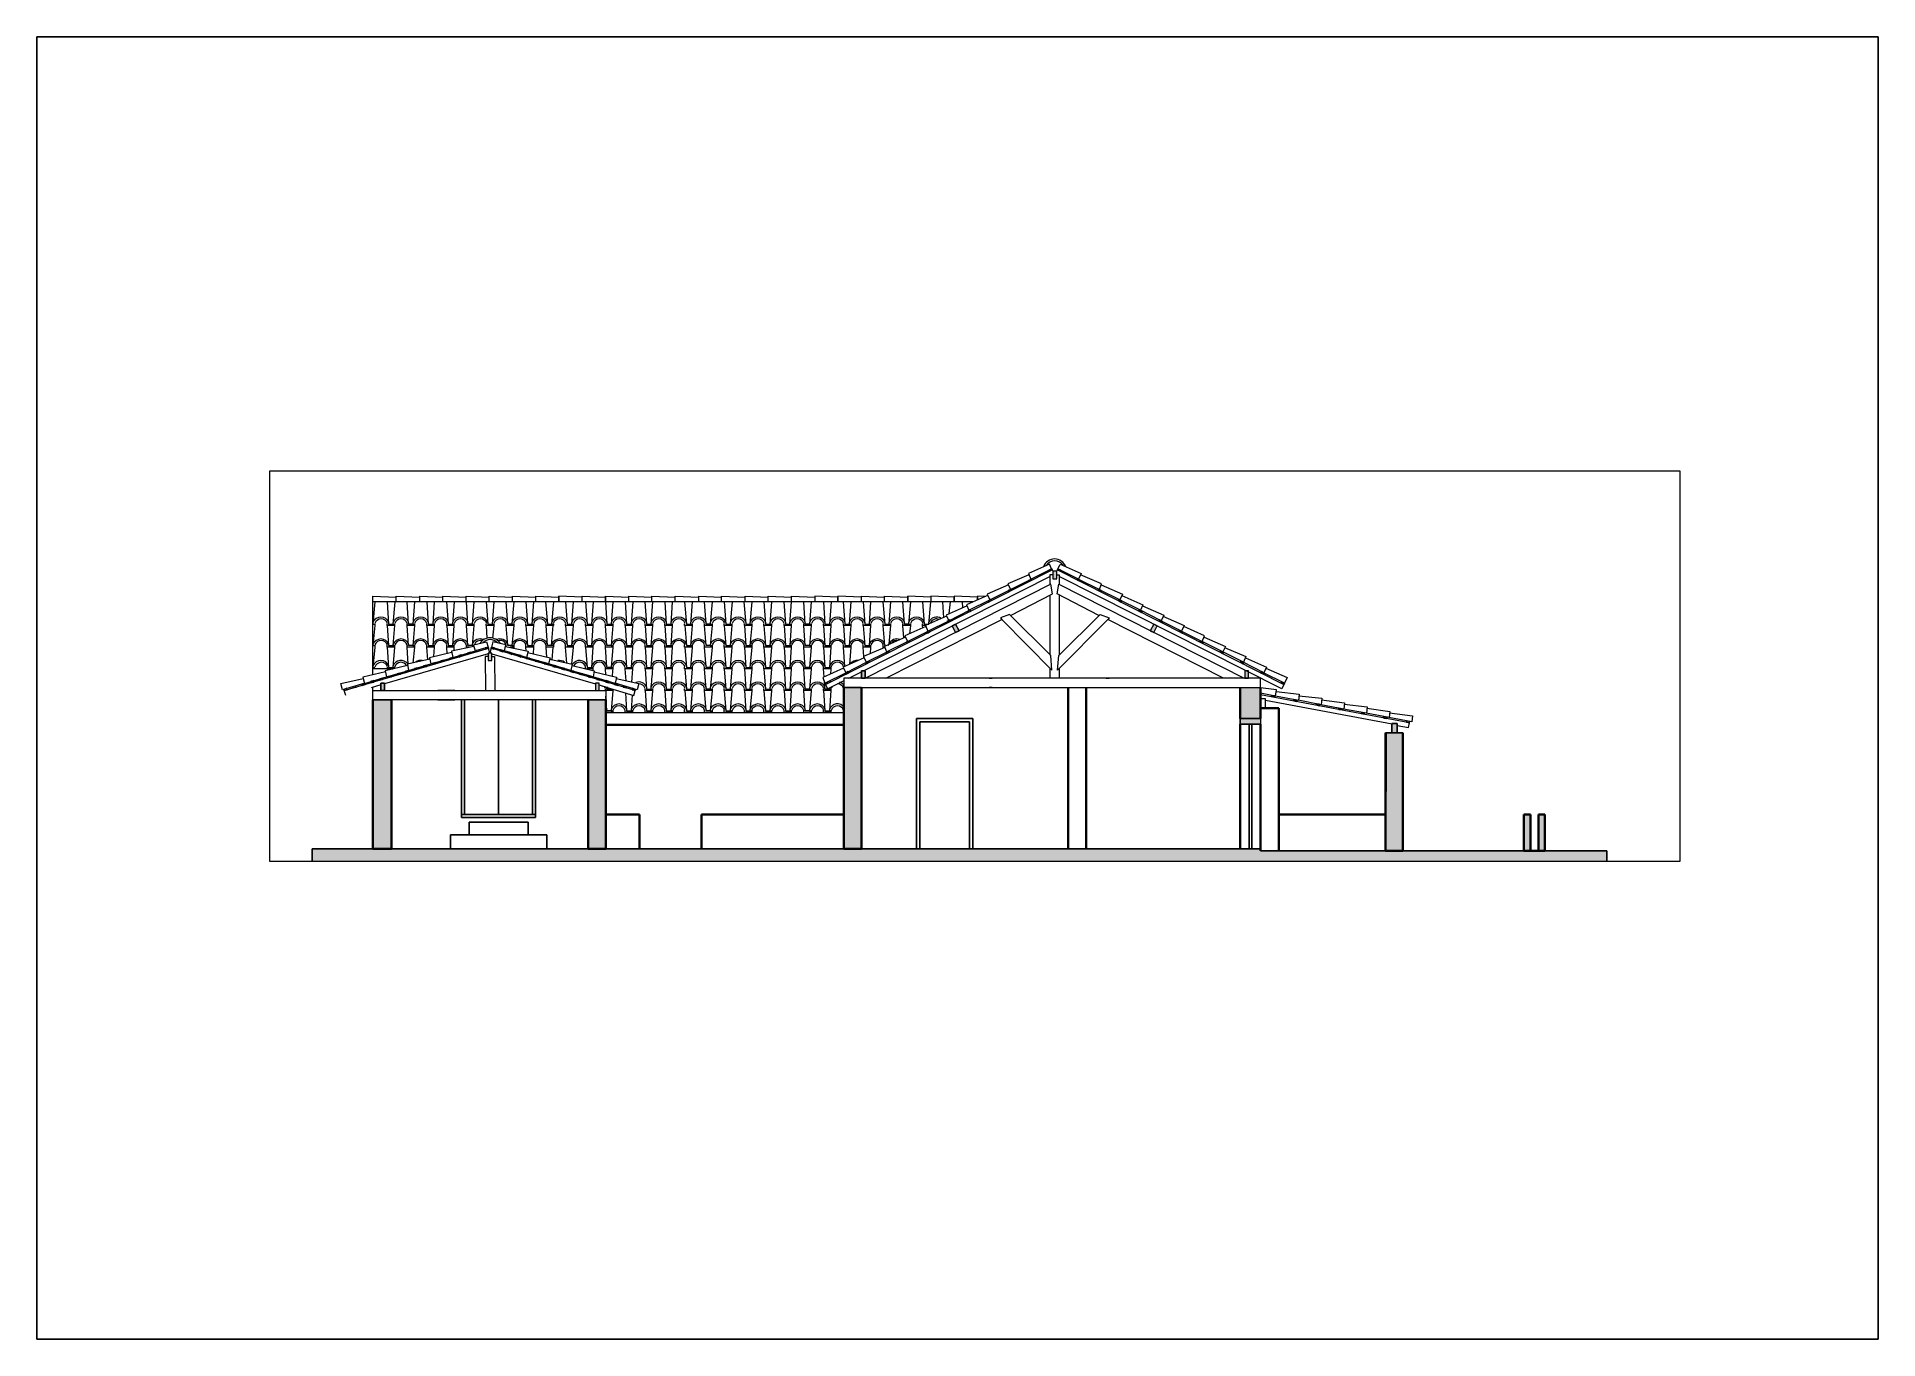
# Paper-space layout 'Layout1' of a CAD drawing. Header units: millimetres. Extents: x 21 to 318, y 103 to 313.
# The model-space entities are those that its viewports show. They can reach past a viewport. Long polylines and large blocks are cut down to what shows.
import ezdxf

# ---------------------------------------------------------------- set-up
doc = ezdxf.new("R2010")
doc.units = ezdxf.units.MM
for name, color, linetype, lineweight in [('A-ALV-___-___-EXI', 250, 'Continuous', 35), ('A-BAS-___-___-EXI', 250, 'Continuous', 25), ('A-COB-___-___-EXI', 250, 'Continuous', 13), ('A-ESC-___-___-EXI', 250, 'Continuous', 25), ('A-POR-___-___-EXI', 250, 'Continuous', 25)]:
    doc.layers.add(name, color=color, linetype=linetype, lineweight=lineweight)

# ---------------------------------------------------------------- blocks, each defined once
blk = doc.blocks.new('A4 HORIZONTAL - A4-23007375-Não nomeada')
at = {"layer": 'A-ESC-___-___-EXI'}
for p, q in [((317.79, 313), (20.79, 313)), ((20.79, 313), (20.79, 103)), ((317.79, 103), (317.79, 313)), ((20.79, 103), (317.79, 103))]:
    blk.add_line(p, q, dxfattribs=at)

msp = doc.modelspace()

# ---------------------------------------------------------------- hatches: boundary and pattern name
at = {"layer": 'A-ALV-___-___-EXI'}
h = msp.add_hatch(color=11, dxfattribs=at)
h.paths.add_polyline_path([(-59034, -16332), (-58934, -16332), (-58934, -15749), (-59034, -15749)])
h.paths.add_polyline_path([(-59268, -16332), (-59165, -16332), (-59165, -15749), (-59268, -15749)])
h.paths.add_polyline_path([(-61503, -16332), (-61223, -16332), (-61223, -14432), (-61503, -14432), (-61503, -14615)])
h.paths.add_polyline_path([(-74361, -16302), (-74077, -16302), (-74077, -13898), (-74361, -13898)])
h.paths.add_polyline_path([(-77534, -16302), (-77534, -13898), (-77834, -13898), (-77834, -16302)])
h.paths.add_polyline_path([(-70237, -16302), (-69956, -16302), (-69956, -13702), (-70237, -13702)])
h.paths.add_polyline_path([(-63516, -14198), (-63516, -13702), (-63846, -13702), (-63846, -14198)])
at = {"layer": 'A-BAS-___-___-EXI', "true_color": 0xcb9898}
msp.add_hatch(color=253, dxfattribs=at).paths.add_polyline_path([(-62436, -16498), (-57932, -16498), (-57932, -16332), (-63516, -16332), (-63516, -16302), (-78812, -16302), (-78812, -16498), (-68126, -16498)])
at = {"layer": 'A-COB-___-___-EXI', "true_color": 0xc19a82}
h = msp.add_hatch(color=33, dxfattribs=at)
h.paths.add_polyline_path([(-61316, -14432), (-61316, -14282), (-61400, -14282), (-61400, -14432)])
h.paths.add_polyline_path([(-63516, -14289), (-63516, -14198), (-63846, -14198), (-63846, -14289)])
h.paths.add_polyline_path([(-61113, -14270), (-61113, -14247), (-61162, -14240), (-61162, -14259)])
h.paths.add_polyline_path([(-61480, -14198), (-61473, -14181), (-61527, -14170), (-61527, -14193)])
h.paths.add_polyline_path([(-61845, -14132), (-61838, -14109), (-61887, -14102), (-61892, -14121)])
h.paths.add_polyline_path([(-62203, -14062), (-62203, -14043), (-62252, -14032), (-62252, -14055)])
h.paths.add_polyline_path([(-62571, -13994), (-62564, -13971), (-62617, -13966), (-62617, -13982)])
h.paths.add_polyline_path([(-62936, -13924), (-62929, -13905), (-62978, -13894), (-62982, -13917)])
h.paths.add_polyline_path([(-63294, -13856), (-63294, -13833), (-63343, -13828), (-63343, -13844)])
h.paths.add_polyline_path([(-78297, -13748), (-78248, -13737), (-78255, -13713), (-78302, -13732)])
h.paths.add_polyline_path([(-74246, -13748), (-74185, -13748), (-74185, -13629), (-74246, -13629)])
h.paths.add_polyline_path([(-73605, -13748), (-73598, -13732), (-73647, -13713), (-73654, -13737)])
h.paths.add_polyline_path([(-77649, -13748), (-77649, -13629), (-77709, -13629), (-77709, -13748)])
h.paths.add_polyline_path([(-73747, -13706), (-73743, -13690), (-73790, -13671), (-73797, -13695)])
h.paths.add_polyline_path([(-78152, -13706), (-78105, -13695), (-78110, -13671), (-78159, -13690)])
h.paths.add_polyline_path([(-73886, -13667), (-73886, -13648), (-73935, -13629), (-73935, -13653)])
h.paths.add_polyline_path([(-78009, -13667), (-77960, -13653), (-77967, -13629), (-78014, -13648)])
h.paths.add_polyline_path([(-63139, -13648), (-63132, -13629), (-63174, -13613), (-63186, -13629)])
h.paths.add_polyline_path([(-70532, -13648), (-70490, -13629), (-70495, -13613), (-70544, -13629)])
h.paths.add_polyline_path([(-74031, -13624), (-74024, -13606), (-74073, -13587), (-74077, -13613)])
h.paths.add_polyline_path([(-77871, -13624), (-77822, -13613), (-77822, -13587), (-77871, -13606)])
h.paths.add_polyline_path([(-77726, -13582), (-77679, -13571), (-77684, -13552), (-77733, -13564)])
h.paths.add_polyline_path([(-74173, -13582), (-74169, -13564), (-74216, -13552), (-74223, -13571)])
h.paths.add_polyline_path([(-69895, -13552), (-69895, -13433), (-69956, -13433), (-69956, -13552)])
h.paths.add_polyline_path([(-63773, -13552), (-63713, -13552), (-63713, -13433), (-63773, -13433)])
h.paths.add_polyline_path([(-77583, -13540), (-77534, -13528), (-77541, -13510), (-77588, -13521)])
h.paths.add_polyline_path([(-74318, -13540), (-74311, -13521), (-74361, -13510), (-74365, -13528)])
h.paths.add_polyline_path([(-77438, -13498), (-77391, -13486), (-77398, -13468), (-77445, -13479)])
h.paths.add_polyline_path([(-74457, -13498), (-74450, -13479), (-74496, -13468), (-74503, -13486)])
h.paths.add_polyline_path([(-63469, -13486), (-63462, -13468), (-63504, -13444), (-63516, -13463)])
h.paths.add_polyline_path([(-70202, -13486), (-70160, -13463), (-70167, -13444), (-70214, -13468)])
h.paths.add_polyline_path([(-74599, -13456), (-74592, -13437), (-74641, -13426), (-74646, -13444)])
h.paths.add_polyline_path([(-77302, -13456), (-77253, -13444), (-77260, -13426), (-77307, -13437)])
h.paths.add_polyline_path([(-77157, -13414), (-77110, -13402), (-77115, -13383), (-77164, -13395)])
h.paths.add_polyline_path([(-74742, -13414), (-74737, -13395), (-74784, -13383), (-74791, -13402)])
h.paths.add_polyline_path([(-77014, -13372), (-76965, -13360), (-76972, -13341), (-77019, -13353), (-77018, -13358)])
h.paths.add_polyline_path([(-74887, -13372), (-74880, -13353), (-74929, -13341), (-74934, -13360)])
h.paths.add_polyline_path([(-76869, -13330), (-76823, -13318), (-76827, -13299), (-76876, -13313)])
h.paths.add_polyline_path([(-75025, -13330), (-75018, -13313), (-75067, -13299), (-75072, -13318)])
h.paths.add_polyline_path([(-63797, -13318), (-63785, -13299), (-63834, -13276), (-63839, -13294)])
h.paths.add_polyline_path([(-69879, -13318), (-69830, -13294), (-69842, -13276), (-69884, -13299)])
h.paths.add_polyline_path([(-76731, -13287), (-76684, -13276), (-76689, -13257), (-76738, -13271)])
h.paths.add_polyline_path([(-75168, -13287), (-75163, -13271), (-75210, -13257), (-75217, -13276)])
h.paths.add_polyline_path([(-75978, -13264), (-75917, -13264), (-75917, -13145), (-75978, -13145)])
h.paths.add_polyline_path([(-76589, -13245), (-76539, -13234), (-76546, -13217), (-76593, -13229)])
h.paths.add_polyline_path([(-75313, -13245), (-75306, -13229), (-75355, -13217), (-75360, -13234)])
h.paths.add_polyline_path([(-75451, -13210), (-75444, -13187), (-75491, -13175), (-75498, -13191)])
h.paths.add_polyline_path([(-76443, -13210), (-76397, -13191), (-76404, -13175), (-76450, -13187)])
h.paths.add_polyline_path([(-75594, -13168), (-75587, -13145), (-75636, -13133), (-75641, -13149)])
h.paths.add_polyline_path([(-76308, -13168), (-76259, -13149), (-76259, -13133), (-76308, -13145)])
h.paths.add_polyline_path([(-69549, -13149), (-69500, -13133), (-69514, -13114), (-69554, -13133)])
h.paths.add_polyline_path([(-64127, -13149), (-64115, -13133), (-64162, -13114), (-64169, -13133)])
h.paths.add_polyline_path([(-75737, -13126), (-75732, -13103), (-75779, -13091), (-75786, -13107)])
h.paths.add_polyline_path([(-76163, -13126), (-76116, -13107), (-76120, -13091), (-76170, -13103)])
h.paths.add_polyline_path([(-75882, -13084), (-75875, -13060), (-75924, -13049), (-75929, -13067)])
h.paths.add_polyline_path([(-76020, -13084), (-75971, -13067), (-75976, -13048), (-76025, -13060)])
h.paths.add_polyline_path([(-64450, -12988), (-64445, -12972), (-64487, -12946), (-64499, -12964)])
h.paths.add_polyline_path([(-69219, -12988), (-69177, -12964), (-69184, -12946), (-69231, -12972)])
h.paths.add_polyline_path([(-64780, -12822), (-64775, -12803), (-64817, -12780), (-64829, -12796)])
h.paths.add_polyline_path([(-68889, -12822), (-68847, -12796), (-68854, -12780), (-68901, -12803)])
h.paths.add_polyline_path([(-65241, -12815), (-65187, -12707), (-65241, -12677), (-65295, -12784)])
h.paths.add_polyline_path([(-68435, -12815), (-68381, -12784), (-68435, -12677), (-68489, -12707)])
h.paths.add_polyline_path([(-65110, -12653), (-65098, -12635), (-65145, -12611), (-65152, -12630)])
h.paths.add_polyline_path([(-68562, -12653), (-68519, -12630), (-68531, -12611), (-68573, -12635)])
h.paths.add_polyline_path([(-68236, -12492), (-68189, -12468), (-68201, -12450), (-68243, -12473)])
h.paths.add_polyline_path([(-65440, -12492), (-65428, -12473), (-65475, -12450), (-65482, -12468)])
h.paths.add_polyline_path([(-65770, -12323), (-65756, -12305), (-65798, -12281), (-65809, -12300)])
h.paths.add_polyline_path([(-67906, -12323), (-67859, -12300), (-67871, -12281), (-67913, -12305)])
h.paths.add_polyline_path([(-67579, -12155), (-67536, -12131), (-67541, -12115), (-67590, -12138)])
h.paths.add_polyline_path([(-66093, -12155), (-66086, -12138), (-66128, -12115), (-66139, -12131)])
h.paths.add_polyline_path([(-67249, -11993), (-67207, -11970), (-67214, -11951), (-67260, -11977)])
h.paths.add_polyline_path([(-66423, -11993), (-66416, -11977), (-66458, -11951), (-66469, -11970)])
h.paths.add_polyline_path([(-66865, -11946), (-66804, -11946), (-66804, -11827), (-66865, -11827)])
h.paths.add_polyline_path([(-66750, -11827), (-66738, -11808), (-66788, -11785), (-66792, -11801)])
h.paths.add_polyline_path([(-66926, -11827), (-66877, -11801), (-66888, -11785), (-66930, -11808)])

# ---------------------------------------------------------------- linework, layer by layer
at = {"layer": 'A-ALV-___-___-EXI'}
for p, q in [((-77834, -16302), (-77834, -13898)), ((-77834, -13898), (-77834, -16302)), ((-77534, -13898), (-77534, -16302)), ((-77534, -16302), (-77534, -13898)), ((-74361, -13898), (-74361, -16302)), ((-74361, -16302), (-74361, -13898)), ((-74077, -16302), (-74077, -13898)), ((-74077, -13898), (-74077, -16302)), ((-70237, -13702), (-70237, -16302)), ((-70237, -16302), (-70237, -13702)), ((-69956, -13702), (-69956, -16302)), ((-69956, -16302), (-69956, -13702)), ((-66619, -14102), (-66619, -13702)), ((-66331, -13702), (-66331, -14102)), ((-63846, -13702), (-63846, -14198)), ((-63846, -14198), (-63846, -13702)), ((-63516, -13702), (-63516, -14198)), ((-63516, -13702), (-63516, -14198)), ((-66619, -16302), (-66619, -14102)), ((-66331, -14102), (-66331, -16302)), ((-63516, -14032), (-63223, -14032)), ((-63223, -14032), (-63223, -16332)), ((-74077, -14301), (-70237, -14301)), ((-63846, -14289), (-63846, -16302)), ((-63516, -14289), (-63516, -16302)), ((-61503, -14432), (-61503, -16332)), ((-61503, -16332), (-61496, -14432)), ((-61223, -16332), (-61223, -14432)), ((-61223, -14432), (-61223, -16332)), ((-74077, -15749), (-73532, -15749)), ((-73532, -15749), (-73532, -16302)), ((-70237, -15749), (-72533, -15749)), ((-72533, -15749), (-72533, -16302)), ((-71861, -15749), (-72142, -15749)), ((-61503, -15749), (-63223, -15749)), ((-61604, -15749), (-61850, -15749)), ((-59165, -15749), (-59268, -15749)), ((-59268, -15749), (-59268, -16332)), ((-59165, -15749), (-59268, -15749)), ((-59268, -15749), (-59268, -16332)), ((-59165, -16332), (-59165, -15749)), ((-59165, -16332), (-59165, -15749)), ((-58934, -15749), (-59034, -15749)), ((-59034, -15749), (-59034, -16332)), ((-59034, -16332), (-59034, -15749)), ((-59034, -15749), (-58934, -15749)), ((-58934, -16332), (-58934, -15749)), ((-58934, -15749), (-58934, -16332)), ((-77534, -16302), (-77834, -16302)), ((-74077, -16302), (-74361, -16302)), ((-69956, -16302), (-70237, -16302)), ((-63516, -16332), (-63516, -16302)), ((-63516, -16302), (-63516, -16332)), ((-61223, -16332), (-61503, -16332)), ((-59268, -16332), (-59165, -16332)), ((-59034, -16332), (-59165, -16332)), ((-58934, -16332), (-59034, -16332))]:
    msp.add_line(p, q, dxfattribs=at)
at = {"layer": 'A-BAS-___-___-EXI'}
for p, q in [((-77834, -16302), (-78812, -16302)), ((-78812, -16302), (-78812, -16498)), ((-77929, -16302), (-78091, -16302)), ((-74361, -16302), (-77534, -16302)), ((-70237, -16302), (-74077, -16302)), ((-73977, -16302), (-73747, -16302)), ((-72634, -16302), (-72760, -16302)), ((-71861, -16302), (-72142, -16302)), ((-70340, -16302), (-70448, -16302)), ((-63516, -16302), (-69956, -16302)), ((-68070, -16302), (-67895, -16302)), ((-66235, -16302), (-66008, -16302)), ((-61503, -16332), (-63516, -16332)), ((-63516, -16332), (-57932, -16332)), ((-61604, -16332), (-61850, -16332)), ((-59268, -16332), (-61223, -16332)), ((-61127, -16332), (-60935, -16332)), ((-57932, -16332), (-58934, -16332)), ((-58831, -16332), (-58592, -16332)), ((-57932, -16498), (-57932, -16332)), ((-57932, -16504), (-57932, -16498)), ((-57932, -16498), (-57932, -16504)), ((-57932, -16504), (-57932, -16498))]:
    msp.add_line(p, q, dxfattribs=at)
at = {"layer": 'A-COB-___-___-EXI'}
for p, q in [((-70537, -13653), (-66877, -11801)), ((-66919, -11712), (-67260, -11862)), ((-67260, -11862), (-67225, -11951)), ((-67225, -11951), (-66888, -11785)), ((-66888, -11785), (-66930, -11808)), ((-66930, -11808), (-66888, -11785)), ((-66930, -11808), (-66926, -11827)), ((-66926, -11827), (-66930, -11808)), ((-66877, -11801), (-66926, -11827)), ((-66926, -11827), (-66877, -11801)), ((-66888, -11785), (-66919, -11712)), ((-66877, -11801), (-66888, -11785)), ((-66888, -11785), (-66877, -11801)), ((-66877, -11801), (-66865, -11827)), ((-66804, -11827), (-66865, -11827)), ((-66804, -11827), (-66865, -11827)), ((-66865, -11827), (-66865, -11946)), ((-66865, -11827), (-66865, -11946)), ((-66804, -11827), (-66792, -11801)), ((-66804, -11946), (-66804, -11827)), ((-66804, -11946), (-66804, -11827)), ((-66792, -11801), (-66788, -11785)), ((-66788, -11785), (-66792, -11801)), ((-66750, -11827), (-66792, -11801)), ((-66792, -11801), (-63139, -13653)), ((-66792, -11801), (-66750, -11827)), ((-66788, -11785), (-66750, -11719)), ((-66451, -11951), (-66788, -11785)), ((-66788, -11785), (-66738, -11808)), ((-66738, -11808), (-66788, -11785)), ((-66750, -11712), (-66409, -11862)), ((-66738, -11808), (-66750, -11827)), ((-66750, -11827), (-66738, -11808)), ((-66409, -11862), (-66451, -11951)), ((-69921, -13433), (-66914, -11909)), ((-66900, -12035), (-69891, -13552)), ((-67583, -12047), (-67925, -12197)), ((-67883, -12288), (-67548, -12120)), ((-67253, -11881), (-67595, -12031)), ((-67595, -12031), (-67553, -12120)), ((-67541, -12115), (-67590, -12138)), ((-67541, -12115), (-67590, -12138)), ((-67590, -12138), (-67579, -12155)), ((-67590, -12138), (-67579, -12155)), ((-67579, -12155), (-67536, -12131)), ((-67579, -12155), (-67536, -12131)), ((-67553, -12120), (-67218, -11951)), ((-67536, -12131), (-67541, -12115)), ((-67536, -12131), (-67541, -12115)), ((-67214, -11951), (-67260, -11977)), ((-67214, -11951), (-67260, -11977)), ((-67260, -11977), (-67249, -11993)), ((-67260, -11977), (-67249, -11993)), ((-67249, -11993), (-67207, -11970)), ((-67249, -11993), (-67207, -11970)), ((-67207, -11970), (-67214, -11951)), ((-67207, -11970), (-67214, -11951)), ((-66865, -11886), (-66914, -11886)), ((-66914, -11886), (-66914, -12043)), ((-66872, -12192), (-66900, -12035)), ((-66865, -11946), (-66804, -11946)), ((-66865, -11946), (-66804, -11946)), ((-66804, -11886), (-66764, -11886)), ((-66799, -12192), (-66769, -12035)), ((-66769, -12035), (-63780, -13552)), ((-66764, -11886), (-66764, -12042)), ((-63174, -13720), (-66764, -11909)), ((-66458, -11951), (-66469, -11970)), ((-66469, -11970), (-66458, -11951)), ((-66469, -11970), (-66423, -11993)), ((-66423, -11993), (-66469, -11970)), ((-66416, -11977), (-66458, -11951)), ((-66458, -11951), (-66416, -11977)), ((-66451, -11951), (-66116, -12120)), ((-66081, -12031), (-66423, -11881)), ((-66423, -11993), (-66416, -11977)), ((-66416, -11977), (-66423, -11993)), ((-66128, -12115), (-66139, -12131)), ((-66139, -12131), (-66128, -12115)), ((-66139, -12131), (-66093, -12155)), ((-66093, -12155), (-66139, -12131)), ((-66086, -12138), (-66128, -12115)), ((-66128, -12115), (-66086, -12138)), ((-65786, -12288), (-66123, -12120)), ((-66116, -12120), (-66081, -12031)), ((-66093, -12155), (-66086, -12138)), ((-66086, -12138), (-66093, -12155)), ((-66086, -12047), (-65744, -12197)), ((-77834, -12319), (-77834, -12227)), ((-77834, -12227), (-77457, -12246)), ((-77834, -13498), (-77834, -12319)), ((-68152, -12319), (-77834, -12319)), ((-77805, -12319), (-77834, -12677)), ((-77607, -12319), (-77583, -12677)), ((-77480, -12319), (-77511, -12677)), ((-77457, -12319), (-77457, -12227)), ((-77457, -12227), (-77080, -12246)), ((-77260, -12677), (-77284, -12319)), ((-77164, -12319), (-77192, -12677)), ((-77080, -12319), (-77080, -12227)), ((-77080, -12227), (-76708, -12246)), ((-76965, -12319), (-76942, -12677)), ((-76846, -12319), (-76869, -12677)), ((-76708, -12319), (-76708, -12227)), ((-76708, -12227), (-76331, -12246)), ((-76649, -12319), (-76619, -12677)), ((-76523, -12319), (-76553, -12677)), ((-76331, -12319), (-76331, -12227)), ((-76331, -12227), (-75959, -12246)), ((-76301, -12677), (-76324, -12319)), ((-76205, -12319), (-76235, -12677)), ((-76008, -12319), (-75982, -12677)), ((-75959, -12323), (-75959, -12227)), ((-75959, -12227), (-75582, -12246)), ((-75882, -12319), (-75912, -12677)), ((-75659, -12677), (-75683, -12319)), ((-75564, -12319), (-75594, -12677)), ((-75582, -12323), (-75582, -12227)), ((-75582, -12227), (-75205, -12246)), ((-75367, -12319), (-75341, -12677)), ((-75245, -12319), (-75271, -12677)), ((-75205, -12319), (-75205, -12227)), ((-75205, -12227), (-74833, -12246)), ((-75049, -12319), (-75018, -12677)), ((-74922, -12319), (-74953, -12677)), ((-74457, -12246), (-74833, -12227)), ((-74833, -12319), (-74833, -12227)), ((-74833, -12227), (-74833, -12319)), ((-74726, -12319), (-74702, -12677)), ((-74606, -12319), (-74630, -12677)), ((-74457, -12319), (-74457, -12227)), ((-74457, -12227), (-74084, -12246)), ((-74407, -12319), (-74377, -12677)), ((-74281, -12319), (-74311, -12677)), ((-74084, -12319), (-74084, -12227)), ((-74084, -12227), (-73708, -12246)), ((-74084, -12246), (-74084, -12319)), ((-74084, -12319), (-74061, -12677)), ((-73965, -12319), (-73993, -12677)), ((-73766, -12319), (-73743, -12677)), ((-73708, -12323), (-73708, -12227)), ((-73708, -12227), (-73336, -12246)), ((-73640, -12319), (-73670, -12677)), ((-73448, -12319), (-73420, -12677)), ((-73324, -12319), (-73354, -12677)), ((-73336, -12319), (-73336, -12227)), ((-73336, -12227), (-72959, -12246)), ((-73125, -12319), (-73102, -12677)), ((-73006, -12319), (-73029, -12677)), ((-72959, -12319), (-72959, -12227)), ((-72959, -12227), (-72580, -12246)), ((-72809, -12319), (-72779, -12677)), ((-72683, -12319), (-72713, -12677)), ((-72580, -12319), (-72580, -12227)), ((-72580, -12227), (-72210, -12246)), ((-72460, -12677), (-72484, -12319)), ((-72364, -12319), (-72395, -12677)), ((-72210, -12319), (-72210, -12227)), ((-72210, -12227), (-71831, -12246)), ((-72168, -12319), (-72142, -12677)), ((-72041, -12319), (-72072, -12677)), ((-71850, -12319), (-71819, -12677)), ((-71831, -12323), (-71831, -12227)), ((-71831, -12227), (-71461, -12246)), ((-71723, -12319), (-71754, -12677)), ((-71527, -12319), (-71501, -12677)), ((-71461, -12319), (-71461, -12227)), ((-71461, -12227), (-71082, -12246)), ((-71407, -12319), (-71431, -12677)), ((-71208, -12319), (-71178, -12677)), ((-71112, -12677), (-71082, -12319)), ((-71082, -12319), (-71082, -12227)), ((-71082, -12319), (-71082, -12227)), ((-71082, -12227), (-70705, -12246)), ((-70862, -12677), (-70885, -12319)), ((-70766, -12319), (-70794, -12677)), ((-70333, -12246), (-70705, -12227)), ((-70705, -12227), (-70705, -12319)), ((-70567, -12319), (-70544, -12677)), ((-70441, -12319), (-70471, -12677)), ((-69956, -12246), (-70333, -12227)), ((-70333, -12227), (-70333, -12319)), ((-70333, -12319), (-70333, -12246)), ((-70249, -12319), (-70221, -12677)), ((-70125, -12319), (-70153, -12677)), ((-69956, -12323), (-69956, -12227)), ((-69956, -12227), (-69584, -12246)), ((-69926, -12319), (-69902, -12677)), ((-69807, -12319), (-69830, -12677)), ((-69610, -12319), (-69580, -12677)), ((-69584, -12319), (-69584, -12227)), ((-69584, -12227), (-69207, -12246)), ((-69484, -12319), (-69514, -12677)), ((-69261, -12677), (-69285, -12319)), ((-68835, -12246), (-69207, -12227)), ((-69207, -12319), (-69207, -12227)), ((-69207, -12227), (-69207, -12319)), ((-69165, -12319), (-69196, -12677)), ((-68969, -12319), (-68943, -12677)), ((-68842, -12319), (-68873, -12677)), ((-68459, -12246), (-68835, -12227)), ((-68835, -12227), (-68835, -12319)), ((-68627, -12576), (-68643, -12319)), ((-68248, -12384), (-68590, -12534)), ((-68547, -12623), (-68213, -12454)), ((-68524, -12319), (-68543, -12508)), ((-68082, -12246), (-68459, -12227)), ((-68459, -12227), (-68459, -12319)), ((-68459, -12319), (-68459, -12246)), ((-68320, -12415), (-68327, -12319)), ((-67920, -12216), (-68262, -12365)), ((-68262, -12365), (-68220, -12454)), ((-68201, -12450), (-68243, -12473)), ((-68201, -12450), (-68243, -12473)), ((-68243, -12473), (-68236, -12492)), ((-68243, -12473), (-68236, -12492)), ((-68236, -12492), (-68189, -12468)), ((-68236, -12492), (-68189, -12468)), ((-68220, -12454), (-67883, -12288)), ((-68189, -12468), (-68201, -12450)), ((-68189, -12468), (-68201, -12450)), ((-67948, -12234), (-68082, -12227)), ((-68082, -12227), (-68082, -12288)), ((-68082, -12288), (-68082, -12246)), ((-67925, -12197), (-67883, -12288)), ((-67871, -12281), (-67913, -12305)), ((-67871, -12281), (-67913, -12305)), ((-67913, -12305), (-67906, -12323)), ((-67913, -12305), (-67906, -12323)), ((-67906, -12234), (-67909, -12232)), ((-67906, -12323), (-67859, -12300)), ((-67906, -12323), (-67859, -12300)), ((-67859, -12300), (-67871, -12281)), ((-67859, -12300), (-67871, -12281)), ((-67553, -12539), (-66872, -12192)), ((-66914, -12209), (-66914, -13180)), ((-66123, -12539), (-66799, -12192)), ((-66764, -12209), (-66764, -13180)), ((-65798, -12281), (-65809, -12300)), ((-65809, -12300), (-65798, -12281)), ((-65809, -12300), (-65770, -12323)), ((-65770, -12323), (-65809, -12300)), ((-65756, -12305), (-65798, -12281)), ((-65798, -12281), (-65756, -12305)), ((-65456, -12454), (-65793, -12288)), ((-65744, -12197), (-65786, -12288)), ((-65770, -12323), (-65756, -12305)), ((-65756, -12305), (-65770, -12323)), ((-65756, -12216), (-65416, -12365)), ((-65475, -12450), (-65482, -12468)), ((-65482, -12468), (-65475, -12450)), ((-65482, -12468), (-65440, -12492)), ((-65440, -12492), (-65482, -12468)), ((-65428, -12473), (-65475, -12450)), ((-65475, -12450), (-65428, -12473)), ((-65416, -12365), (-65456, -12454)), ((-65121, -12623), (-65456, -12454)), ((-65440, -12492), (-65428, -12473)), ((-65428, -12473), (-65440, -12492)), ((-65421, -12384), (-65079, -12534)), ((-77834, -12677), (-77805, -12677)), ((-77805, -12700), (-77834, -13025)), ((-77805, -12672), (-77805, -12700)), ((-77607, -12700), (-77607, -12672)), ((-77511, -12700), (-77607, -12700)), ((-77602, -12700), (-77583, -13025)), ((-77583, -12677), (-77511, -12677)), ((-77511, -12677), (-77487, -12677)), ((-77492, -12700), (-77511, -12700)), ((-77487, -12700), (-77511, -13025)), ((-77487, -12672), (-77487, -12700)), ((-77284, -12700), (-77284, -12672)), ((-77188, -12700), (-77284, -12700)), ((-77260, -13025), (-77284, -12700)), ((-77188, -12677), (-77260, -12677)), ((-77192, -12677), (-77164, -12677)), ((-77164, -12700), (-77192, -13025)), ((-77169, -12700), (-77188, -12700)), ((-77164, -12672), (-77164, -12700)), ((-76965, -12700), (-76965, -12672)), ((-76965, -12700), (-76942, -13025)), ((-76869, -12700), (-76965, -12700)), ((-76942, -12677), (-76869, -12677)), ((-76869, -12677), (-76846, -12677)), ((-76853, -12700), (-76869, -12700)), ((-76846, -12700), (-76869, -13025)), ((-76846, -12672), (-76846, -12700)), ((-76642, -12700), (-76642, -12672)), ((-76642, -12700), (-76619, -13025)), ((-76553, -12700), (-76642, -12700)), ((-76619, -12677), (-76553, -12677)), ((-76553, -12677), (-76528, -12677)), ((-76535, -12700), (-76553, -12700)), ((-76528, -12700), (-76553, -13025)), ((-76528, -12672), (-76528, -12700)), ((-76324, -12700), (-76324, -12672)), ((-76228, -12700), (-76324, -12700)), ((-76301, -13025), (-76324, -12700)), ((-76228, -12677), (-76301, -12677)), ((-76235, -12677), (-76205, -12677)), ((-76205, -12700), (-76235, -13025)), ((-76212, -12700), (-76228, -12700)), ((-76205, -12672), (-76205, -12700)), ((-76008, -12700), (-76008, -12672)), ((-75912, -12700), (-76008, -12700)), ((-75989, -12904), (-76001, -12700)), ((-75982, -12677), (-75912, -12677)), ((-75912, -12677), (-75886, -12677)), ((-75893, -12700), (-75912, -12700)), ((-75886, -12700), (-75905, -12904)), ((-75886, -12672), (-75886, -12700)), ((-75683, -12700), (-75683, -12672)), ((-75587, -12700), (-75683, -12700)), ((-75659, -13025), (-75683, -12700)), ((-75587, -12677), (-75659, -12677)), ((-75594, -12677), (-75564, -12677)), ((-75564, -12700), (-75594, -13025)), ((-75571, -12700), (-75587, -12700)), ((-75564, -12672), (-75564, -12700)), ((-75367, -12700), (-75367, -12672)), ((-75367, -12700), (-75341, -13025)), ((-75271, -12700), (-75367, -12700)), ((-75341, -12677), (-75271, -12677)), ((-75271, -12677), (-75245, -12677)), ((-75252, -12700), (-75271, -12700)), ((-75245, -12700), (-75271, -13025)), ((-75245, -12672), (-75245, -12700)), ((-75042, -12700), (-75042, -12672)), ((-74953, -12700), (-75042, -12700)), ((-75018, -13025), (-75042, -12700)), ((-75018, -12677), (-74953, -12677)), ((-74953, -12677), (-74922, -12677)), ((-74953, -13025), (-74929, -12700)), ((-74929, -12700), (-74953, -12700)), ((-74922, -12672), (-74922, -12700)), ((-74726, -12700), (-74726, -12672)), ((-74726, -12700), (-74702, -13025)), ((-74630, -12700), (-74726, -12700)), ((-74702, -12677), (-74630, -12677)), ((-74630, -12677), (-74606, -12677)), ((-74611, -12700), (-74630, -12700)), ((-74606, -12700), (-74630, -13025)), ((-74606, -12672), (-74606, -12700)), ((-74407, -12700), (-74407, -12672)), ((-74311, -12700), (-74407, -12700)), ((-74403, -12700), (-74377, -13025)), ((-74377, -12677), (-74311, -12677)), ((-74311, -12677), (-74288, -12677)), ((-74293, -12700), (-74311, -12700)), ((-74288, -12700), (-74311, -13025)), ((-74288, -12672), (-74288, -12700)), ((-74084, -12700), (-74084, -12672)), ((-73989, -12700), (-74084, -12700)), ((-74061, -13025), (-74084, -12700)), ((-74061, -12677), (-73989, -12677)), ((-73993, -12677), (-73965, -12677)), ((-73965, -12700), (-73993, -13025)), ((-73970, -12700), (-73989, -12700)), ((-73965, -12672), (-73965, -12700)), ((-73766, -12700), (-73766, -12672)), ((-73766, -12700), (-73743, -13025)), ((-73670, -12700), (-73766, -12700)), ((-73743, -12677), (-73670, -12677)), ((-73670, -12677), (-73647, -12677)), ((-73654, -12700), (-73670, -12700)), ((-73647, -12700), (-73670, -13025)), ((-73647, -12672), (-73647, -12700)), ((-73443, -12700), (-73443, -12672)), ((-73443, -12700), (-73420, -13025)), ((-73354, -12700), (-73443, -12700)), ((-73420, -12677), (-73354, -12677)), ((-73354, -12677), (-73324, -12677)), ((-73329, -12700), (-73354, -12700)), ((-73324, -12700), (-73354, -13025)), ((-73324, -12672), (-73324, -12700)), ((-73125, -12700), (-73125, -12672)), ((-73125, -12700), (-73102, -13025)), ((-73029, -12700), (-73125, -12700)), ((-73102, -12677), (-73029, -12677)), ((-73029, -12677), (-73006, -12677)), ((-73013, -12700), (-73029, -12700)), ((-73006, -12700), (-73029, -13025)), ((-73006, -12672), (-73006, -12700)), ((-72809, -12700), (-72809, -12672)), ((-72713, -12700), (-72809, -12700)), ((-72802, -12700), (-72779, -13025)), ((-72779, -12677), (-72713, -12677)), ((-72713, -12677), (-72687, -12677)), ((-72694, -12700), (-72713, -12700)), ((-72687, -12700), (-72713, -13025)), ((-72687, -12672), (-72687, -12700)), ((-72484, -12700), (-72484, -12672)), ((-72388, -12700), (-72484, -12700)), ((-72460, -13025), (-72484, -12700)), ((-72388, -12677), (-72460, -12677)), ((-72395, -12677), (-72364, -12677)), ((-72364, -12700), (-72395, -13025)), ((-72371, -12700), (-72388, -12700)), ((-72364, -12672), (-72364, -12700)), ((-72168, -12700), (-72168, -12672)), ((-72168, -12700), (-72142, -13025)), ((-72072, -12700), (-72168, -12700)), ((-72142, -12677), (-72072, -12677)), ((-72072, -12677), (-72046, -12677)), ((-72053, -12700), (-72072, -12700)), ((-72046, -12700), (-72072, -13025)), ((-72046, -12672), (-72046, -12700)), ((-71843, -12700), (-71843, -12672)), ((-71843, -12700), (-71819, -13025)), ((-71754, -12700), (-71843, -12700)), ((-71819, -12677), (-71754, -12677)), ((-71754, -12677), (-71723, -12677)), ((-71730, -12700), (-71754, -12700)), ((-71723, -12700), (-71754, -13025)), ((-71723, -12672), (-71723, -12700)), ((-71527, -12700), (-71527, -12672)), ((-71527, -12700), (-71501, -13025)), ((-71431, -12700), (-71527, -12700)), ((-71501, -12677), (-71431, -12677)), ((-71431, -12677), (-71407, -12677)), ((-71412, -12700), (-71431, -12700)), ((-71407, -12700), (-71431, -13025)), ((-71407, -12672), (-71407, -12700)), ((-71201, -12700), (-71201, -12672)), ((-71201, -12700), (-71178, -13025)), ((-71112, -12700), (-71201, -12700)), ((-71178, -12677), (-71112, -12677)), ((-71112, -12677), (-71089, -12677)), ((-71094, -12700), (-71112, -12700)), ((-71089, -12700), (-71112, -13025)), ((-71089, -12672), (-71089, -12700)), ((-70885, -12700), (-70885, -12672)), ((-70789, -12700), (-70885, -12700)), ((-70862, -13025), (-70885, -12700)), ((-70789, -12677), (-70862, -12677)), ((-70794, -12677), (-70766, -12677)), ((-70766, -12700), (-70794, -13025)), ((-70771, -12700), (-70789, -12700)), ((-70766, -12672), (-70766, -12700)), ((-70567, -12700), (-70567, -12672)), ((-70567, -12700), (-70544, -13025)), ((-70471, -12700), (-70567, -12700)), ((-70544, -12677), (-70471, -12677)), ((-70471, -12677), (-70448, -12677)), ((-70452, -12700), (-70471, -12700)), ((-70448, -12700), (-70471, -13025)), ((-70448, -12672), (-70448, -12700)), ((-70244, -12700), (-70244, -12672)), ((-70244, -12700), (-70221, -13025)), ((-70153, -12700), (-70244, -12700)), ((-70221, -12677), (-70153, -12677)), ((-70153, -12677), (-70125, -12677)), ((-70129, -12700), (-70153, -12700)), ((-70125, -12700), (-70153, -13025)), ((-70125, -12672), (-70125, -12700)), ((-69926, -12700), (-69926, -12672)), ((-69926, -12700), (-69902, -13025)), ((-69830, -12700), (-69926, -12700)), ((-69902, -12677), (-69830, -12677)), ((-69830, -12677), (-69807, -12677)), ((-69814, -12700), (-69830, -12700)), ((-69807, -12700), (-69830, -13025)), ((-69807, -12672), (-69807, -12700)), ((-69603, -12700), (-69603, -12672)), ((-69514, -12700), (-69603, -12700)), ((-69580, -13025), (-69603, -12700)), ((-69580, -12677), (-69514, -12677)), ((-69561, -13552), (-67691, -12604)), ((-69514, -12677), (-69488, -12677)), ((-69488, -12700), (-69514, -13000)), ((-69495, -12700), (-69514, -12700)), ((-69488, -12672), (-69488, -12700)), ((-69285, -12700), (-69285, -12672)), ((-69273, -12899), (-69285, -12700)), ((-69189, -12700), (-69285, -12700)), ((-69189, -12677), (-69261, -12677)), ((-68915, -12719), (-69254, -12869)), ((-69196, -12677), (-69165, -12677)), ((-69172, -12700), (-69189, -12700)), ((-69165, -12700), (-69177, -12833)), ((-69165, -12672), (-69165, -12700)), ((-68969, -12700), (-68969, -12672)), ((-68962, -12742), (-68969, -12700)), ((-68920, -12700), (-68969, -12700)), ((-68943, -12677), (-68873, -12677)), ((-68585, -12550), (-68920, -12700)), ((-68920, -12700), (-68884, -12791)), ((-68884, -12791), (-68547, -12623)), ((-68873, -12677), (-68866, -12677)), ((-68590, -12534), (-68547, -12623)), ((-68531, -12611), (-68573, -12635)), ((-68531, -12611), (-68573, -12635)), ((-68573, -12635), (-68562, -12653)), ((-68573, -12635), (-68562, -12653)), ((-68562, -12653), (-68519, -12630)), ((-68562, -12653), (-68519, -12630)), ((-68519, -12630), (-68531, -12611)), ((-68519, -12630), (-68531, -12611)), ((-68435, -12677), (-68489, -12707)), ((-68489, -12707), (-68435, -12677)), ((-68489, -12707), (-68435, -12815)), ((-68435, -12815), (-68489, -12707)), ((-68381, -12784), (-68435, -12677)), ((-68435, -12677), (-68381, -12784)), ((-67567, -12522), (-67710, -12576)), ((-67710, -12576), (-67691, -12604)), ((-67691, -12604), (-66884, -13421)), ((-66900, -13187), (-67567, -12522)), ((-65978, -12604), (-66792, -13421)), ((-66769, -13187), (-66104, -12522)), ((-66104, -12522), (-65959, -12576)), ((-65959, -12576), (-65978, -12604)), ((-64115, -13552), (-65978, -12604)), ((-65241, -12677), (-65295, -12784)), ((-65241, -12677), (-65295, -12784)), ((-65187, -12707), (-65241, -12677)), ((-65187, -12707), (-65241, -12677)), ((-65241, -12815), (-65187, -12707)), ((-65241, -12815), (-65187, -12707)), ((-65145, -12611), (-65152, -12630)), ((-65152, -12630), (-65145, -12611)), ((-65152, -12630), (-65110, -12653)), ((-65110, -12653), (-65152, -12630)), ((-65098, -12635), (-65145, -12611)), ((-65145, -12611), (-65098, -12635)), ((-64791, -12791), (-65128, -12623)), ((-65079, -12534), (-65121, -12623)), ((-65110, -12653), (-65098, -12635)), ((-65098, -12635), (-65110, -12653)), ((-65091, -12550), (-64749, -12700)), ((-64749, -12700), (-64791, -12791)), ((-64422, -12869), (-64756, -12719)), ((-78297, -13748), (-75971, -13067)), ((-77834, -13025), (-77805, -13025)), ((-77805, -13049), (-77834, -13379)), ((-77805, -13018), (-77805, -13049)), ((-77607, -13049), (-77607, -13018)), ((-77511, -13049), (-77607, -13049)), ((-77602, -13049), (-77583, -13379)), ((-77583, -13025), (-77511, -13025)), ((-77511, -13025), (-77487, -13025)), ((-77492, -13049), (-77511, -13049)), ((-77487, -13049), (-77511, -13379)), ((-77487, -13018), (-77487, -13049)), ((-77284, -13049), (-77284, -13018)), ((-77265, -13325), (-77284, -13049)), ((-77188, -13049), (-77284, -13049)), ((-77188, -13025), (-77260, -13025)), ((-77192, -13025), (-77164, -13025)), ((-77164, -13049), (-77188, -13306)), ((-77169, -13049), (-77188, -13049)), ((-77164, -13018), (-77164, -13049)), ((-76965, -13049), (-76965, -13018)), ((-76949, -13252), (-76965, -13049)), ((-76869, -13049), (-76965, -13049)), ((-76942, -13025), (-76869, -13025)), ((-76869, -13025), (-76846, -13025)), ((-76853, -13049), (-76869, -13049)), ((-76846, -13049), (-76858, -13203)), ((-76846, -13018), (-76846, -13049)), ((-76642, -13049), (-76642, -13018)), ((-76635, -13156), (-76642, -13049)), ((-76553, -13049), (-76642, -13049)), ((-76619, -13025), (-76553, -13025)), ((-76205, -13037), (-76565, -13114)), ((-76553, -13025), (-76528, -13025)), ((-76535, -13049), (-76553, -13049)), ((-76528, -13018), (-76528, -13049)), ((-76528, -13049), (-76528, -13107)), ((-76324, -13049), (-76324, -13018)), ((-76324, -13060), (-76324, -13049)), ((-76277, -13049), (-76324, -13049)), ((-76228, -13025), (-76301, -13025)), ((-76235, -13025), (-76205, -13025)), ((-76212, -13014), (-76001, -12964)), ((-76181, -13107), (-76212, -13014)), ((-75978, -13049), (-76181, -13107)), ((-75976, -13048), (-76025, -13060)), ((-76025, -13060), (-75978, -13049)), ((-76025, -13060), (-76020, -13084)), ((-76020, -13084), (-76025, -13060)), ((-76020, -13084), (-75971, -13067)), ((-75971, -13067), (-76020, -13084)), ((-76001, -12964), (-75978, -13049)), ((-75978, -13049), (-75971, -13067)), ((-75971, -13067), (-75976, -13048)), ((-75947, -13145), (-75971, -13067)), ((-75929, -13067), (-75947, -13145)), ((-75924, -13049), (-75929, -13067)), ((-75929, -13067), (-75924, -13049)), ((-75929, -13067), (-75882, -13084)), ((-75882, -13084), (-75929, -13067)), ((-73605, -13748), (-75929, -13067)), ((-75900, -12964), (-75924, -13049)), ((-75875, -13060), (-75924, -13049)), ((-75924, -13049), (-75713, -13107)), ((-75924, -13049), (-75875, -13060)), ((-75690, -13014), (-75900, -12964)), ((-75882, -13084), (-75875, -13060)), ((-75875, -13060), (-75882, -13084)), ((-75713, -13107), (-75690, -13014)), ((-75695, -13037), (-75329, -13114)), ((-75683, -13049), (-75685, -13046)), ((-75683, -13037), (-75683, -13018)), ((-75587, -13025), (-75659, -13025)), ((-75587, -13049), (-75624, -13049)), ((-75594, -13025), (-75564, -13025)), ((-75571, -13049), (-75587, -13049)), ((-75564, -13018), (-75564, -13049)), ((-75564, -13049), (-75564, -13060)), ((-75367, -13049), (-75367, -13018)), ((-75360, -13107), (-75367, -13049)), ((-75271, -13049), (-75367, -13049)), ((-75341, -13025), (-75271, -13025)), ((-75271, -13025), (-75245, -13025)), ((-75252, -13049), (-75271, -13049)), ((-75245, -13049), (-75252, -13156)), ((-75245, -13018), (-75245, -13049)), ((-75042, -13049), (-75042, -13018)), ((-75030, -13210), (-75042, -13049)), ((-74953, -13049), (-75042, -13049)), ((-74953, -13025), (-75018, -13025)), ((-74922, -13025), (-74953, -13025)), ((-74929, -13049), (-74953, -13049)), ((-74941, -13252), (-74929, -13049)), ((-74922, -13018), (-74922, -13049)), ((-74726, -13049), (-74726, -13018)), ((-74707, -13306), (-74726, -13049)), ((-74630, -13049), (-74726, -13049)), ((-74702, -13025), (-74630, -13025)), ((-74630, -13025), (-74606, -13025)), ((-74606, -13049), (-74630, -13325)), ((-74611, -13049), (-74630, -13049)), ((-74606, -13018), (-74606, -13049)), ((-74407, -13049), (-74407, -13018)), ((-74311, -13049), (-74407, -13049)), ((-74403, -13049), (-74377, -13379)), ((-74377, -13025), (-74311, -13025)), ((-74311, -13025), (-74288, -13025)), ((-74293, -13049), (-74311, -13049)), ((-74288, -13049), (-74311, -13379)), ((-74288, -13018), (-74288, -13049)), ((-74084, -13049), (-74084, -13018)), ((-73989, -13049), (-74084, -13049)), ((-74061, -13379), (-74084, -13049)), ((-73989, -13025), (-74061, -13025)), ((-73993, -13025), (-73965, -13025)), ((-73965, -13049), (-73993, -13379)), ((-73970, -13049), (-73989, -13049)), ((-73965, -13018), (-73965, -13049)), ((-73766, -13049), (-73766, -13018)), ((-73766, -13049), (-73743, -13379)), ((-73670, -13049), (-73766, -13049)), ((-73743, -13025), (-73670, -13025)), ((-73670, -13025), (-73647, -13025)), ((-73654, -13049), (-73670, -13049)), ((-73647, -13049), (-73670, -13379)), ((-73647, -13018), (-73647, -13049)), ((-73443, -13049), (-73443, -13018)), ((-73443, -13049), (-73420, -13379)), ((-73354, -13049), (-73443, -13049)), ((-73420, -13025), (-73354, -13025)), ((-73354, -13025), (-73324, -13025)), ((-73329, -13049), (-73354, -13049)), ((-73324, -13049), (-73354, -13379)), ((-73324, -13018), (-73324, -13049)), ((-73125, -13049), (-73125, -13018)), ((-73125, -13049), (-73102, -13379)), ((-73029, -13049), (-73125, -13049)), ((-73102, -13025), (-73029, -13025)), ((-73029, -13025), (-73006, -13025)), ((-73013, -13049), (-73029, -13049)), ((-73006, -13049), (-73029, -13379)), ((-73006, -13018), (-73006, -13049)), ((-72809, -13049), (-72809, -13018)), ((-72713, -13049), (-72809, -13049)), ((-72802, -13049), (-72779, -13379)), ((-72779, -13025), (-72713, -13025)), ((-72713, -13025), (-72687, -13025)), ((-72694, -13049), (-72713, -13049)), ((-72687, -13049), (-72713, -13379)), ((-72687, -13018), (-72687, -13049)), ((-72484, -13049), (-72484, -13018)), ((-72388, -13049), (-72484, -13049)), ((-72460, -13379), (-72484, -13049)), ((-72388, -13025), (-72460, -13025)), ((-72395, -13025), (-72364, -13025)), ((-72364, -13049), (-72395, -13379)), ((-72371, -13049), (-72388, -13049)), ((-72364, -13018), (-72364, -13049)), ((-72168, -13049), (-72168, -13018)), ((-72168, -13049), (-72142, -13379)), ((-72072, -13049), (-72168, -13049)), ((-72142, -13025), (-72072, -13025)), ((-72072, -13025), (-72046, -13025)), ((-72053, -13049), (-72072, -13049)), ((-72046, -13049), (-72072, -13379)), ((-72046, -13018), (-72046, -13049)), ((-71843, -13049), (-71843, -13018)), ((-71843, -13049), (-71819, -13379)), ((-71754, -13049), (-71843, -13049)), ((-71819, -13025), (-71754, -13025)), ((-71754, -13025), (-71723, -13025)), ((-71730, -13049), (-71754, -13049)), ((-71723, -13049), (-71754, -13379)), ((-71723, -13018), (-71723, -13049)), ((-71527, -13049), (-71527, -13018)), ((-71527, -13049), (-71501, -13379)), ((-71431, -13049), (-71527, -13049)), ((-71501, -13025), (-71431, -13025)), ((-71431, -13025), (-71407, -13025)), ((-71412, -13049), (-71431, -13049)), ((-71407, -13049), (-71431, -13379)), ((-71407, -13018), (-71407, -13049)), ((-71201, -13049), (-71201, -13018)), ((-71201, -13049), (-71178, -13379)), ((-71112, -13049), (-71201, -13049)), ((-71178, -13025), (-71112, -13025)), ((-71112, -13025), (-71089, -13025)), ((-71094, -13049), (-71112, -13049)), ((-71089, -13049), (-71112, -13379)), ((-71089, -13018), (-71089, -13049)), ((-70885, -13049), (-70885, -13018)), ((-70789, -13049), (-70885, -13049)), ((-70862, -13379), (-70885, -13049)), ((-70789, -13025), (-70862, -13025)), ((-70794, -13025), (-70766, -13025)), ((-70766, -13049), (-70794, -13379)), ((-70771, -13049), (-70789, -13049)), ((-70766, -13018), (-70766, -13049)), ((-70567, -13049), (-70567, -13018)), ((-70567, -13049), (-70544, -13379)), ((-70471, -13049), (-70567, -13049)), ((-70544, -13025), (-70471, -13025)), ((-70471, -13025), (-70448, -13025)), ((-70452, -13049), (-70471, -13049)), ((-70448, -13049), (-70471, -13379)), ((-70448, -13018), (-70448, -13049)), ((-70244, -13049), (-70244, -13018)), ((-70221, -13360), (-70244, -13049)), ((-70153, -13049), (-70244, -13049)), ((-70221, -13025), (-70153, -13025)), ((-70153, -13025), (-70125, -13025)), ((-70129, -13049), (-70153, -13049)), ((-70125, -13049), (-70148, -13330)), ((-70125, -13018), (-70125, -13049)), ((-69926, -13049), (-69926, -13018)), ((-69914, -13199), (-69926, -13049)), ((-69830, -13049), (-69926, -13049)), ((-69580, -13053), (-69921, -13203)), ((-69902, -13025), (-69830, -13025)), ((-69830, -13025), (-69807, -13025)), ((-69814, -13049), (-69830, -13049)), ((-69807, -13049), (-69814, -13156)), ((-69807, -13018), (-69807, -13049)), ((-69603, -13049), (-69603, -13018)), ((-69603, -13067), (-69603, -13049)), ((-69580, -13049), (-69603, -13049)), ((-69243, -12887), (-69584, -13037)), ((-69584, -13037), (-69549, -13126)), ((-69568, -13025), (-69580, -13025)), ((-69549, -13126), (-69214, -12957)), ((-69514, -13025), (-69516, -13023)), ((-69254, -12869), (-69214, -12957)), ((-69184, -12946), (-69231, -12972)), ((-69184, -12946), (-69231, -12972)), ((-69231, -12972), (-69219, -12988)), ((-69231, -12972), (-69219, -12988)), ((-69219, -12988), (-69177, -12964)), ((-69219, -12988), (-69177, -12964)), ((-69214, -12957), (-68877, -12791)), ((-69177, -12964), (-69184, -12946)), ((-69177, -12964), (-69184, -12946)), ((-68854, -12780), (-68901, -12803)), ((-68854, -12780), (-68901, -12803)), ((-68901, -12803), (-68889, -12822)), ((-68901, -12803), (-68889, -12822)), ((-68889, -12822), (-68847, -12796)), ((-68889, -12822), (-68847, -12796)), ((-68847, -12796), (-68854, -12780)), ((-68847, -12796), (-68854, -12780)), ((-68435, -12815), (-68381, -12784)), ((-68381, -12784), (-68435, -12815)), ((-65295, -12784), (-65241, -12815)), ((-65295, -12784), (-65241, -12815)), ((-64817, -12780), (-64829, -12796)), ((-64829, -12796), (-64817, -12780)), ((-64829, -12796), (-64780, -12822)), ((-64780, -12822), (-64829, -12796)), ((-64775, -12803), (-64817, -12780)), ((-64817, -12780), (-64775, -12803)), ((-64791, -12791), (-64457, -12957)), ((-64780, -12822), (-64775, -12803)), ((-64775, -12803), (-64780, -12822)), ((-64487, -12946), (-64499, -12964)), ((-64499, -12964), (-64487, -12946)), ((-64499, -12964), (-64450, -12988)), ((-64450, -12988), (-64499, -12964)), ((-64445, -12972), (-64487, -12946)), ((-64487, -12946), (-64445, -12972)), ((-64127, -13126), (-64461, -12957)), ((-64457, -12957), (-64422, -12869)), ((-64450, -12988), (-64445, -12972)), ((-64445, -12972), (-64450, -12988)), ((-64426, -12887), (-64085, -13037)), ((-64085, -13037), (-64127, -13126)), ((-64096, -13053), (-63755, -13203)), ((-75978, -13156), (-77649, -13641)), ((-77277, -13348), (-77637, -13433)), ((-76918, -13245), (-77277, -13325)), ((-77277, -13325), (-77260, -13426)), ((-77260, -13426), (-76900, -13318)), ((-76972, -13341), (-77019, -13353)), ((-76972, -13341), (-77019, -13353)), ((-77019, -13353), (-77014, -13372)), ((-77019, -13353), (-77014, -13372)), ((-77014, -13372), (-76965, -13360)), ((-77014, -13372), (-76965, -13360)), ((-76965, -13360), (-76972, -13341)), ((-76965, -13360), (-76972, -13341)), ((-76565, -13138), (-76923, -13222)), ((-76923, -13222), (-76900, -13318)), ((-76900, -13318), (-76539, -13217)), ((-76827, -13299), (-76876, -13313)), ((-76827, -13299), (-76876, -13313)), ((-76876, -13313), (-76869, -13330)), ((-76876, -13313), (-76869, -13330)), ((-76869, -13330), (-76823, -13318)), ((-76869, -13330), (-76823, -13318)), ((-76823, -13318), (-76827, -13299)), ((-76823, -13318), (-76827, -13299)), ((-76689, -13257), (-76738, -13271)), ((-76689, -13257), (-76738, -13271)), ((-76738, -13271), (-76731, -13287)), ((-76738, -13271), (-76731, -13287)), ((-76731, -13287), (-76684, -13276)), ((-76731, -13287), (-76684, -13276)), ((-76684, -13276), (-76689, -13257)), ((-76684, -13276), (-76689, -13257)), ((-76546, -13217), (-76593, -13229)), ((-76546, -13217), (-76593, -13229)), ((-76593, -13229), (-76589, -13245)), ((-76593, -13229), (-76589, -13245)), ((-76589, -13245), (-76539, -13234)), ((-76589, -13245), (-76539, -13234)), ((-76565, -13114), (-76546, -13217)), ((-76546, -13217), (-76181, -13107)), ((-76539, -13234), (-76546, -13217)), ((-76539, -13234), (-76546, -13217)), ((-76404, -13175), (-76450, -13187)), ((-76404, -13175), (-76450, -13187)), ((-76450, -13187), (-76443, -13210)), ((-76450, -13187), (-76443, -13210)), ((-76443, -13210), (-76397, -13191)), ((-76443, -13210), (-76397, -13191)), ((-76397, -13191), (-76404, -13175)), ((-76397, -13191), (-76404, -13175)), ((-76259, -13133), (-76308, -13145)), ((-76259, -13133), (-76308, -13145)), ((-76308, -13145), (-76308, -13168)), ((-76308, -13145), (-76308, -13168)), ((-76308, -13168), (-76259, -13149)), ((-76308, -13168), (-76259, -13149)), ((-76259, -13149), (-76259, -13133)), ((-76259, -13149), (-76259, -13133)), ((-76120, -13091), (-76170, -13103)), ((-76120, -13091), (-76170, -13103)), ((-76170, -13103), (-76163, -13126)), ((-76170, -13103), (-76163, -13126)), ((-76163, -13126), (-76116, -13107)), ((-76163, -13126), (-76116, -13107)), ((-76116, -13107), (-76120, -13091)), ((-76116, -13107), (-76120, -13091)), ((-75978, -13199), (-76025, -13199)), ((-76025, -13199), (-76020, -13748)), ((-75917, -13145), (-75978, -13145)), ((-75978, -13145), (-75978, -13264)), ((-75917, -13145), (-75978, -13145)), ((-75978, -13145), (-75978, -13264)), ((-75978, -13264), (-75917, -13264)), ((-75978, -13264), (-75917, -13264)), ((-75917, -13264), (-75917, -13145)), ((-75917, -13264), (-75917, -13145)), ((-75917, -13156), (-74246, -13641)), ((-75917, -13199), (-75875, -13199)), ((-75875, -13199), (-75870, -13748)), ((-75779, -13091), (-75786, -13107)), ((-75786, -13107), (-75779, -13091)), ((-75786, -13107), (-75737, -13126)), ((-75737, -13126), (-75786, -13107)), ((-75732, -13103), (-75779, -13091)), ((-75779, -13091), (-75732, -13103)), ((-75737, -13126), (-75732, -13103)), ((-75732, -13103), (-75737, -13126)), ((-75355, -13217), (-75713, -13107)), ((-75636, -13133), (-75641, -13149)), ((-75641, -13149), (-75636, -13133)), ((-75641, -13149), (-75594, -13168)), ((-75594, -13168), (-75641, -13149)), ((-75587, -13145), (-75636, -13133)), ((-75636, -13133), (-75587, -13145)), ((-75594, -13168), (-75587, -13145)), ((-75587, -13145), (-75594, -13168)), ((-75491, -13175), (-75498, -13191)), ((-75498, -13191), (-75491, -13175)), ((-75498, -13191), (-75451, -13210)), ((-75451, -13210), (-75498, -13191)), ((-75444, -13187), (-75491, -13175)), ((-75491, -13175), (-75444, -13187)), ((-75451, -13210), (-75444, -13187)), ((-75444, -13187), (-75451, -13210)), ((-75355, -13217), (-75360, -13234)), ((-75002, -13318), (-75360, -13217)), ((-75360, -13234), (-75355, -13217)), ((-75360, -13234), (-75313, -13245)), ((-75313, -13245), (-75360, -13234)), ((-75329, -13114), (-75355, -13217)), ((-75306, -13229), (-75355, -13217)), ((-75355, -13217), (-75306, -13229)), ((-75336, -13138), (-74976, -13222)), ((-75313, -13245), (-75306, -13229)), ((-75306, -13229), (-75313, -13245)), ((-75210, -13257), (-75217, -13276)), ((-75217, -13276), (-75210, -13257)), ((-75217, -13276), (-75168, -13287)), ((-75168, -13287), (-75217, -13276)), ((-75163, -13271), (-75210, -13257)), ((-75210, -13257), (-75163, -13271)), ((-75168, -13287), (-75163, -13271)), ((-75163, -13271), (-75168, -13287)), ((-75067, -13299), (-75072, -13318)), ((-75072, -13318), (-75067, -13299)), ((-75072, -13318), (-75025, -13330)), ((-75025, -13330), (-75072, -13318)), ((-75018, -13313), (-75067, -13299)), ((-75067, -13299), (-75018, -13313)), ((-75025, -13330), (-75018, -13313)), ((-75018, -13313), (-75025, -13330)), ((-74976, -13222), (-75002, -13318)), ((-74641, -13426), (-75002, -13318)), ((-74983, -13245), (-74618, -13325)), ((-74929, -13341), (-74934, -13360)), ((-74934, -13360), (-74929, -13341)), ((-74934, -13360), (-74887, -13372)), ((-74887, -13372), (-74934, -13360)), ((-74880, -13353), (-74929, -13341)), ((-74929, -13341), (-74880, -13353)), ((-74887, -13372), (-74880, -13353)), ((-74880, -13353), (-74887, -13372)), ((-74618, -13325), (-74641, -13426)), ((-74623, -13348), (-74265, -13433)), ((-69909, -13222), (-70249, -13372)), ((-70209, -13463), (-69872, -13294)), ((-69921, -13203), (-69879, -13294)), ((-69914, -13229), (-69914, -13217)), ((-69842, -13276), (-69884, -13299)), ((-69884, -13299), (-69842, -13276)), ((-69884, -13299), (-69879, -13318)), ((-69879, -13318), (-69884, -13299)), ((-69879, -13294), (-69542, -13126)), ((-69879, -13318), (-69830, -13294)), ((-69830, -13294), (-69879, -13318)), ((-69830, -13294), (-69842, -13276)), ((-69842, -13276), (-69830, -13294)), ((-69514, -13114), (-69554, -13133)), ((-69514, -13114), (-69554, -13133)), ((-69554, -13133), (-69549, -13149)), ((-69554, -13133), (-69549, -13149)), ((-69549, -13149), (-69500, -13133)), ((-69549, -13149), (-69500, -13133)), ((-69500, -13133), (-69514, -13114)), ((-69500, -13133), (-69514, -13114)), ((-66884, -13421), (-66900, -13187)), ((-66792, -13421), (-66769, -13187)), ((-64162, -13114), (-64169, -13133)), ((-64169, -13133), (-64162, -13114)), ((-64169, -13133), (-64127, -13149)), ((-64127, -13149), (-64169, -13133)), ((-64115, -13133), (-64162, -13114)), ((-64162, -13114), (-64115, -13133)), ((-63792, -13294), (-64127, -13126)), ((-64127, -13149), (-64115, -13133)), ((-64115, -13133), (-64127, -13149)), ((-63834, -13276), (-63839, -13294)), ((-63839, -13294), (-63834, -13276)), ((-63839, -13294), (-63797, -13318)), ((-63797, -13318), (-63839, -13294)), ((-63785, -13299), (-63834, -13276)), ((-63834, -13276), (-63785, -13299)), ((-63462, -13463), (-63797, -13294)), ((-63797, -13318), (-63785, -13299)), ((-63785, -13299), (-63797, -13318)), ((-63755, -13203), (-63792, -13294)), ((-63762, -13222), (-63420, -13372)), ((-78351, -13636), (-77990, -13557)), ((-78325, -13737), (-78351, -13636)), ((-77967, -13629), (-78325, -13737)), ((-77967, -13629), (-78014, -13648)), ((-78014, -13648), (-77967, -13629)), ((-78014, -13648), (-78009, -13667)), ((-78009, -13667), (-78014, -13648)), ((-77960, -13653), (-78009, -13667)), ((-78009, -13667), (-77960, -13653)), ((-77630, -13449), (-77997, -13533)), ((-77997, -13533), (-77972, -13636)), ((-77972, -13636), (-77614, -13528)), ((-77967, -13629), (-77960, -13653)), ((-77960, -13653), (-77967, -13629)), ((-77822, -13587), (-77871, -13606)), ((-77822, -13587), (-77871, -13606)), ((-77871, -13606), (-77871, -13624)), ((-77871, -13606), (-77871, -13624)), ((-77871, -13624), (-77822, -13613)), ((-77871, -13624), (-77822, -13613)), ((-77709, -13660), (-77864, -13706)), ((-77834, -13594), (-77836, -13592)), ((-77834, -13379), (-77805, -13379)), ((-77511, -13402), (-77834, -13402)), ((-77822, -13613), (-77822, -13587)), ((-77822, -13613), (-77822, -13587)), ((-77684, -13552), (-77733, -13564)), ((-77684, -13552), (-77733, -13564)), ((-77733, -13564), (-77726, -13582)), ((-77733, -13564), (-77726, -13582)), ((-77726, -13582), (-77679, -13571)), ((-77726, -13582), (-77679, -13571)), ((-77649, -13629), (-77709, -13629)), ((-77709, -13629), (-77709, -13748)), ((-77709, -13748), (-77709, -13629)), ((-77709, -13629), (-77649, -13629)), ((-77679, -13571), (-77684, -13552)), ((-77679, -13571), (-77684, -13552)), ((-77649, -13748), (-77649, -13629)), ((-77649, -13629), (-77649, -13748)), ((-77637, -13433), (-77614, -13528)), ((-77614, -13528), (-77253, -13426)), ((-77607, -13372), (-77607, -13402)), ((-77607, -13402), (-77511, -13402)), ((-77541, -13510), (-77588, -13521)), ((-77541, -13510), (-77588, -13521)), ((-77588, -13521), (-77583, -13540)), ((-77588, -13521), (-77583, -13540)), ((-77583, -13379), (-77511, -13379)), ((-77583, -13540), (-77534, -13528)), ((-77583, -13540), (-77534, -13528)), ((-77534, -13528), (-77541, -13510)), ((-77534, -13528), (-77541, -13510)), ((-77513, -13400), (-77511, -13402)), ((-77511, -13379), (-77487, -13379)), ((-77487, -13367), (-77487, -13395)), ((-77398, -13468), (-77445, -13479)), ((-77398, -13468), (-77445, -13479)), ((-77445, -13479), (-77438, -13498)), ((-77445, -13479), (-77438, -13498)), ((-77438, -13498), (-77391, -13486)), ((-77438, -13498), (-77391, -13486)), ((-77391, -13486), (-77398, -13468)), ((-77391, -13486), (-77398, -13468)), ((-77260, -13426), (-77307, -13437)), ((-77260, -13426), (-77307, -13437)), ((-77307, -13437), (-77302, -13456)), ((-77307, -13437), (-77302, -13456)), ((-77302, -13456), (-77253, -13444)), ((-77302, -13456), (-77253, -13444)), ((-77253, -13444), (-77260, -13426)), ((-77253, -13444), (-77260, -13426)), ((-77115, -13383), (-77164, -13395)), ((-77115, -13383), (-77164, -13395)), ((-77164, -13395), (-77157, -13414)), ((-77164, -13395), (-77157, -13414)), ((-77157, -13414), (-77110, -13402)), ((-77157, -13414), (-77110, -13402)), ((-77110, -13402), (-77115, -13383)), ((-77110, -13402), (-77115, -13383)), ((-74784, -13383), (-74791, -13402)), ((-74791, -13402), (-74784, -13383)), ((-74791, -13402), (-74742, -13414)), ((-74742, -13414), (-74791, -13402)), ((-74737, -13395), (-74784, -13383)), ((-74784, -13383), (-74737, -13395)), ((-74742, -13414), (-74737, -13395)), ((-74737, -13395), (-74742, -13414)), ((-74641, -13426), (-74646, -13444)), ((-74281, -13528), (-74646, -13426)), ((-74646, -13444), (-74641, -13426)), ((-74646, -13444), (-74599, -13456)), ((-74599, -13456), (-74646, -13444)), ((-74592, -13437), (-74641, -13426)), ((-74641, -13426), (-74592, -13437)), ((-74599, -13456), (-74592, -13437)), ((-74592, -13437), (-74599, -13456)), ((-74496, -13468), (-74503, -13486)), ((-74503, -13486), (-74496, -13468)), ((-74503, -13486), (-74457, -13498)), ((-74457, -13498), (-74503, -13486)), ((-74450, -13479), (-74496, -13468)), ((-74496, -13468), (-74450, -13479)), ((-74457, -13498), (-74450, -13479)), ((-74450, -13479), (-74457, -13498)), ((-74407, -13395), (-74407, -13372)), ((-74311, -13402), (-74389, -13402)), ((-74377, -13379), (-74311, -13379)), ((-74361, -13510), (-74365, -13528)), ((-74365, -13528), (-74361, -13510)), ((-74365, -13528), (-74318, -13540)), ((-74318, -13540), (-74365, -13528)), ((-74311, -13521), (-74361, -13510)), ((-74361, -13510), (-74311, -13521)), ((-74318, -13540), (-74311, -13521)), ((-74311, -13521), (-74318, -13540)), ((-74311, -13379), (-74288, -13379)), ((-74293, -13402), (-74311, -13402)), ((-74288, -13367), (-74288, -13402)), ((-74288, -13402), (-74288, -13426)), ((-73928, -13636), (-74288, -13528)), ((-74265, -13433), (-74281, -13528)), ((-74265, -13449), (-73904, -13533)), ((-74185, -13629), (-74246, -13629)), ((-74246, -13629), (-74246, -13748)), ((-74185, -13629), (-74246, -13629)), ((-74246, -13629), (-74246, -13748)), ((-74216, -13552), (-74223, -13571)), ((-74223, -13571), (-74216, -13552)), ((-74223, -13571), (-74173, -13582)), ((-74173, -13582), (-74223, -13571)), ((-74169, -13564), (-74216, -13552)), ((-74216, -13552), (-74169, -13564)), ((-74185, -13748), (-74185, -13629)), ((-74185, -13748), (-74185, -13629)), ((-74185, -13660), (-74035, -13706)), ((-74173, -13582), (-74169, -13564)), ((-74169, -13564), (-74173, -13582)), ((-74084, -13402), (-74084, -13372)), ((-74077, -13498), (-74084, -13402)), ((-73989, -13402), (-74084, -13402)), ((-74073, -13587), (-74077, -13613)), ((-74077, -13613), (-74073, -13587)), ((-74077, -13613), (-74031, -13624)), ((-74031, -13624), (-74077, -13613)), ((-74024, -13606), (-74073, -13587)), ((-74073, -13587), (-74024, -13606)), ((-73989, -13379), (-74061, -13379)), ((-74031, -13624), (-74024, -13606)), ((-74024, -13606), (-74031, -13624)), ((-73993, -13379), (-73965, -13379)), ((-73970, -13402), (-73989, -13402)), ((-73935, -13629), (-73935, -13653)), ((-73886, -13648), (-73935, -13629)), ((-73935, -13653), (-73935, -13629)), ((-73935, -13629), (-73886, -13648)), ((-73935, -13653), (-73886, -13667)), ((-73886, -13667), (-73935, -13653)), ((-73904, -13533), (-73928, -13636)), ((-73570, -13737), (-73928, -13629)), ((-73911, -13557), (-73544, -13636)), ((-73886, -13667), (-73886, -13648)), ((-73886, -13648), (-73886, -13667)), ((-73766, -13402), (-73766, -13372)), ((-73747, -13594), (-73766, -13402)), ((-73670, -13402), (-73766, -13402)), ((-73743, -13379), (-73670, -13379)), ((-73670, -13379), (-73647, -13379)), ((-73654, -13402), (-73670, -13402)), ((-73647, -13402), (-73666, -13613)), ((-73647, -13367), (-73647, -13402)), ((-73544, -13636), (-73570, -13737)), ((-73443, -13402), (-73443, -13372)), ((-73443, -13402), (-73420, -13725)), ((-73354, -13402), (-73443, -13402)), ((-73420, -13379), (-73354, -13379)), ((-73354, -13379), (-73324, -13379)), ((-73329, -13402), (-73354, -13402)), ((-73125, -13402), (-73125, -13372)), ((-73125, -13402), (-73102, -13725)), ((-73029, -13402), (-73125, -13402)), ((-73102, -13379), (-73029, -13379)), ((-73029, -13379), (-73006, -13379)), ((-73013, -13402), (-73029, -13402)), ((-73006, -13402), (-73029, -13725)), ((-73006, -13367), (-73006, -13402)), ((-72809, -13402), (-72809, -13372)), ((-72713, -13402), (-72809, -13402)), ((-72802, -13402), (-72779, -13725)), ((-72779, -13379), (-72713, -13379)), ((-72713, -13379), (-72687, -13379)), ((-72694, -13402), (-72713, -13402)), ((-72687, -13402), (-72713, -13725)), ((-72687, -13367), (-72687, -13402)), ((-72484, -13402), (-72484, -13372)), ((-72388, -13402), (-72484, -13402)), ((-72460, -13725), (-72484, -13402)), ((-72388, -13379), (-72460, -13379)), ((-72395, -13379), (-72364, -13379)), ((-72364, -13402), (-72395, -13725)), ((-72371, -13402), (-72388, -13402)), ((-72364, -13367), (-72364, -13402)), ((-72168, -13402), (-72168, -13372)), ((-72168, -13402), (-72142, -13725)), ((-72072, -13402), (-72168, -13402)), ((-72142, -13379), (-72072, -13379)), ((-72072, -13379), (-72046, -13379)), ((-72053, -13402), (-72072, -13402)), ((-72046, -13402), (-72072, -13725)), ((-72046, -13367), (-72046, -13402)), ((-71843, -13402), (-71843, -13372)), ((-71843, -13402), (-71819, -13725)), ((-71754, -13402), (-71843, -13402)), ((-71819, -13379), (-71754, -13379)), ((-71754, -13379), (-71723, -13379)), ((-71730, -13402), (-71754, -13402)), ((-71723, -13402), (-71754, -13725)), ((-71723, -13367), (-71723, -13402)), ((-71527, -13402), (-71527, -13372)), ((-71527, -13402), (-71501, -13725)), ((-71431, -13402), (-71527, -13402)), ((-71501, -13379), (-71431, -13379)), ((-71431, -13379), (-71407, -13379)), ((-71412, -13402), (-71431, -13402)), ((-71407, -13402), (-71431, -13725)), ((-71407, -13367), (-71407, -13402)), ((-71201, -13402), (-71201, -13372)), ((-71201, -13402), (-71178, -13725)), ((-71112, -13402), (-71201, -13402)), ((-71178, -13379), (-71112, -13379)), ((-71112, -13379), (-71089, -13379)), ((-71094, -13402), (-71112, -13402)), ((-71089, -13402), (-71112, -13725)), ((-71089, -13367), (-71089, -13402)), ((-70885, -13402), (-70885, -13372)), ((-70789, -13402), (-70885, -13402)), ((-70862, -13725), (-70885, -13402)), ((-70789, -13379), (-70862, -13379)), ((-70794, -13379), (-70766, -13379)), ((-70766, -13402), (-70794, -13725)), ((-70771, -13402), (-70789, -13402)), ((-70766, -13367), (-70766, -13402)), ((-70244, -13390), (-70579, -13540)), ((-70579, -13540), (-70544, -13629)), ((-70567, -13402), (-70567, -13372)), ((-70555, -13528), (-70567, -13402)), ((-70471, -13402), (-70567, -13402)), ((-70544, -13725), (-70548, -13617)), ((-70544, -13379), (-70471, -13379)), ((-70544, -13629), (-70209, -13463)), ((-70495, -13613), (-70544, -13629)), ((-70495, -13613), (-70544, -13629)), ((-70544, -13629), (-70532, -13648)), ((-70544, -13629), (-70532, -13648)), ((-70495, -13720), (-70537, -13653)), ((-70532, -13648), (-70490, -13629)), ((-70532, -13648), (-70490, -13629)), ((-70237, -13594), (-70495, -13720)), ((-70490, -13629), (-70495, -13613)), ((-70490, -13629), (-70495, -13613)), ((-70471, -13379), (-70448, -13379)), ((-70452, -13402), (-70471, -13402)), ((-70459, -13594), (-70466, -13617)), ((-70448, -13402), (-70452, -13486)), ((-70448, -13367), (-70448, -13402)), ((-70249, -13372), (-70209, -13463)), ((-70244, -13395), (-70244, -13383)), ((-63516, -13552), (-70237, -13552)), ((-70237, -13552), (-70237, -13702)), ((-70167, -13444), (-70214, -13468)), ((-70167, -13444), (-70214, -13468)), ((-70214, -13468), (-70202, -13486)), ((-70214, -13468), (-70202, -13486)), ((-70202, -13486), (-70160, -13463)), ((-70202, -13486), (-70160, -13463)), ((-70160, -13463), (-70167, -13444)), ((-70160, -13463), (-70167, -13444)), ((-70160, -13552), (-69956, -13449)), ((-69895, -13433), (-69956, -13433)), ((-69956, -13433), (-69956, -13552)), ((-69956, -13552), (-69956, -13433)), ((-69956, -13433), (-69895, -13433)), ((-69956, -13552), (-69895, -13552)), ((-69895, -13552), (-69956, -13552)), ((-69895, -13552), (-69895, -13433)), ((-69895, -13433), (-69895, -13552)), ((-67848, -13552), (-67895, -13552)), ((-67895, -13552), (-67848, -13552)), ((-66900, -13552), (-67026, -13552)), ((-66914, -13390), (-66914, -13552)), ((-66764, -13390), (-66764, -13552)), ((-65959, -13552), (-66008, -13552)), ((-66008, -13552), (-65959, -13552)), ((-63713, -13433), (-63773, -13433)), ((-63773, -13433), (-63773, -13552)), ((-63713, -13433), (-63773, -13433)), ((-63773, -13433), (-63773, -13552)), ((-63773, -13552), (-63713, -13552)), ((-63773, -13552), (-63713, -13552)), ((-63713, -13552), (-63713, -13433)), ((-63713, -13552), (-63713, -13433)), ((-63504, -13444), (-63516, -13463)), ((-63516, -13463), (-63504, -13444)), ((-63516, -13463), (-63469, -13486)), ((-63469, -13486), (-63516, -13463)), ((-63516, -13702), (-63516, -13552)), ((-63462, -13468), (-63504, -13444)), ((-63504, -13444), (-63462, -13468)), ((-63132, -13629), (-63469, -13463)), ((-63469, -13486), (-63462, -13468)), ((-63462, -13468), (-63469, -13486)), ((-63420, -13372), (-63462, -13463)), ((-63432, -13390), (-63090, -13540)), ((-63174, -13613), (-63186, -13629)), ((-63186, -13629), (-63174, -13613)), ((-63186, -13629), (-63139, -13648)), ((-63139, -13648), (-63186, -13629)), ((-63132, -13629), (-63174, -13613)), ((-63174, -13613), (-63132, -13629)), ((-63139, -13653), (-63174, -13720)), ((-63139, -13648), (-63132, -13629)), ((-63132, -13629), (-63139, -13648)), ((-63090, -13540), (-63132, -13629)), ((-78255, -13713), (-78302, -13732)), ((-78255, -13713), (-78302, -13732)), ((-78302, -13732), (-78297, -13748)), ((-78302, -13732), (-78297, -13748)), ((-78297, -13748), (-78248, -13737)), ((-78297, -13748), (-78248, -13737)), ((-78271, -13828), (-78297, -13748)), ((-78248, -13737), (-78255, -13713)), ((-78248, -13737), (-78255, -13713)), ((-78110, -13671), (-78159, -13690)), ((-78110, -13671), (-78159, -13690)), ((-78159, -13690), (-78152, -13706)), ((-78159, -13690), (-78152, -13706)), ((-78152, -13706), (-78105, -13695)), ((-78152, -13706), (-78105, -13695)), ((-78105, -13695), (-78110, -13671)), ((-78105, -13695), (-78110, -13671)), ((-77834, -13748), (-77834, -13695)), ((-77834, -13898), (-77834, -13748)), ((-77834, -13748), (-74077, -13748)), ((-77834, -13898), (-77534, -13898)), ((-74077, -13898), (-77834, -13898)), ((-77709, -13748), (-77649, -13748)), ((-77649, -13748), (-77709, -13748)), ((-76511, -13748), (-76785, -13748)), ((-76785, -13748), (-76120, -13748)), ((-76511, -13898), (-76785, -13898)), ((-76785, -13898), (-76511, -13898)), ((-74077, -13898), (-74361, -13898)), ((-74361, -13898), (-74077, -13898)), ((-74246, -13748), (-74185, -13748)), ((-74246, -13748), (-74185, -13748)), ((-74143, -13671), (-73628, -13828)), ((-74084, -13748), (-74084, -13720)), ((-73989, -13748), (-74084, -13748)), ((-74077, -13748), (-74077, -13898)), ((-74061, -14074), (-74077, -13840)), ((-74061, -13725), (-74061, -13695)), ((-73989, -13725), (-74061, -13725)), ((-73993, -13720), (-73993, -13725)), ((-73993, -13725), (-73965, -13725)), ((-73965, -13748), (-73993, -14074)), ((-73970, -13748), (-73989, -13748)), ((-73965, -13725), (-73965, -13748)), ((-73790, -13671), (-73797, -13695)), ((-73797, -13695), (-73790, -13671)), ((-73797, -13695), (-73747, -13706)), ((-73747, -13706), (-73797, -13695)), ((-73743, -13690), (-73790, -13671)), ((-73790, -13671), (-73743, -13690)), ((-73762, -13786), (-73743, -14074)), ((-73747, -13706), (-73743, -13690)), ((-73743, -13690), (-73747, -13706)), ((-73654, -13821), (-73670, -14074)), ((-73647, -13713), (-73654, -13737)), ((-73654, -13737), (-73647, -13713)), ((-73654, -13737), (-73605, -13748)), ((-73605, -13748), (-73654, -13737)), ((-73598, -13732), (-73647, -13713)), ((-73647, -13713), (-73598, -13732)), ((-73628, -13828), (-73605, -13748)), ((-73605, -13748), (-73598, -13732)), ((-73598, -13732), (-73605, -13748)), ((-73443, -13748), (-73443, -13720)), ((-73443, -13748), (-73420, -14074)), ((-73354, -13748), (-73443, -13748)), ((-73420, -13725), (-73354, -13725)), ((-73354, -13725), (-73324, -13725)), ((-73329, -13748), (-73354, -13748)), ((-73324, -13748), (-73354, -14074)), ((-73324, -13720), (-73324, -13748)), ((-73125, -13748), (-73125, -13720)), ((-73125, -13748), (-73102, -14074)), ((-73029, -13748), (-73125, -13748)), ((-73102, -13725), (-73029, -13725)), ((-73029, -13725), (-73006, -13725)), ((-73013, -13748), (-73029, -13748)), ((-73006, -13748), (-73029, -14074)), ((-73006, -13720), (-73006, -13748)), ((-72809, -13748), (-72809, -13720)), ((-72713, -13748), (-72809, -13748)), ((-72802, -13748), (-72779, -14074)), ((-72779, -13725), (-72713, -13725)), ((-72713, -13725), (-72687, -13725)), ((-72694, -13748), (-72713, -13748)), ((-72687, -13748), (-72713, -14074)), ((-72687, -13720), (-72687, -13748)), ((-72484, -13748), (-72484, -13720)), ((-72388, -13748), (-72484, -13748)), ((-72460, -14074), (-72484, -13748)), ((-72388, -13725), (-72460, -13725)), ((-72395, -13725), (-72364, -13725)), ((-72364, -13748), (-72395, -14074)), ((-72371, -13748), (-72388, -13748)), ((-72364, -13720), (-72364, -13748)), ((-72168, -13748), (-72168, -13720)), ((-72168, -13748), (-72142, -14074)), ((-72072, -13748), (-72168, -13748)), ((-72142, -13725), (-72072, -13725)), ((-72072, -13725), (-72046, -13725)), ((-72053, -13748), (-72072, -13748)), ((-72046, -13748), (-72072, -14074)), ((-72046, -13720), (-72046, -13748)), ((-71843, -13748), (-71843, -13720)), ((-71843, -13748), (-71819, -14074)), ((-71754, -13748), (-71843, -13748)), ((-71819, -13725), (-71754, -13725)), ((-71754, -13725), (-71723, -13725)), ((-71730, -13748), (-71754, -13748)), ((-71723, -13748), (-71754, -14074)), ((-71723, -13720), (-71723, -13748)), ((-71527, -13748), (-71527, -13720)), ((-71527, -13748), (-71501, -14074)), ((-71431, -13748), (-71527, -13748)), ((-71501, -13725), (-71431, -13725)), ((-71431, -13725), (-71407, -13725)), ((-71412, -13748), (-71431, -13748)), ((-71407, -13748), (-71431, -14074)), ((-71407, -13720), (-71407, -13748)), ((-71201, -13748), (-71201, -13720)), ((-71201, -13748), (-71178, -14074)), ((-71112, -13748), (-71201, -13748)), ((-71178, -13725), (-71112, -13725)), ((-71112, -13725), (-71089, -13725)), ((-71094, -13748), (-71112, -13748)), ((-71089, -13748), (-71112, -14074)), ((-71089, -13720), (-71089, -13748)), ((-70885, -13748), (-70885, -13720)), ((-70789, -13748), (-70885, -13748)), ((-70862, -14074), (-70885, -13748)), ((-70789, -13725), (-70862, -13725)), ((-70794, -13725), (-70766, -13725)), ((-70766, -13748), (-70794, -14074)), ((-70771, -13748), (-70789, -13748)), ((-70766, -13720), (-70766, -13748)), ((-70567, -13748), (-70567, -13720)), ((-70567, -13748), (-70544, -14074)), ((-70471, -13748), (-70567, -13748)), ((-70471, -13725), (-70544, -13725)), ((-70471, -13706), (-70471, -13725)), ((-70448, -13725), (-70471, -13725)), ((-70452, -13748), (-70471, -13748)), ((-70448, -13748), (-70471, -14074)), ((-70448, -13720), (-70448, -13748)), ((-70244, -13748), (-70244, -13720)), ((-70237, -13833), (-70244, -13748)), ((-70237, -13748), (-70244, -13748)), ((-70237, -13702), (-63516, -13702)), ((-70237, -13702), (-69956, -13702)), ((-69956, -13702), (-70237, -13702)), ((-67848, -13702), (-67895, -13702)), ((-67895, -13702), (-67848, -13702)), ((-66619, -13702), (-66331, -13702)), ((-66235, -13702), (-66008, -13702)), ((-66008, -13702), (-65959, -13702)), ((-63846, -13699), (-63846, -13702)), ((-63846, -13702), (-63516, -13702)), ((-63846, -13702), (-63516, -13702)), ((-63259, -13737), (-63516, -13706)), ((-63277, -13840), (-63516, -13791)), ((-61113, -14270), (-63516, -13816)), ((-63439, -13882), (-63516, -13882)), ((-63516, -13882), (-63516, -14032)), ((-63439, -14032), (-63439, -13882)), ((-61396, -14294), (-63439, -13912)), ((-63294, -13833), (-63343, -13828)), ((-63343, -13828), (-63343, -13844)), ((-63343, -13844), (-63343, -13828)), ((-63343, -13828), (-63294, -13833)), ((-63343, -13844), (-63294, -13856)), ((-63294, -13856), (-63343, -13844)), ((-63294, -13856), (-63294, -13833)), ((-63294, -13833), (-63294, -13856)), ((-63277, -13840), (-63259, -13737)), ((-62905, -13912), (-63277, -13840)), ((-63263, -13763), (-62893, -13809)), ((-62978, -13894), (-62982, -13917)), ((-62982, -13917), (-62978, -13894)), ((-62982, -13917), (-62936, -13924)), ((-62936, -13924), (-62982, -13917)), ((-62929, -13905), (-62978, -13894)), ((-62978, -13894), (-62929, -13905)), ((-62936, -13924), (-62929, -13905)), ((-62929, -13905), (-62936, -13924)), ((-62540, -13978), (-62910, -13905)), ((-62893, -13809), (-62905, -13912)), ((-62898, -13833), (-62528, -13875)), ((-62528, -13875), (-62540, -13978)), ((-62533, -13898), (-62161, -13947)), ((-62161, -13947), (-62175, -14048)), ((-73989, -14102), (-74077, -14102)), ((-74077, -14102), (-70237, -14102)), ((-73989, -14074), (-74061, -14074)), ((-73993, -14074), (-73965, -14074)), ((-73970, -14102), (-73989, -14102)), ((-73965, -14067), (-73965, -14102)), ((-73766, -14102), (-73766, -14067)), ((-73670, -14102), (-73766, -14102)), ((-73743, -14074), (-73670, -14074)), ((-73670, -14074), (-73647, -14074)), ((-73654, -14102), (-73670, -14102)), ((-73647, -14067), (-73647, -14102)), ((-73443, -14102), (-73443, -14067)), ((-73354, -14102), (-73443, -14102)), ((-73420, -14074), (-73354, -14074)), ((-73354, -14074), (-73324, -14074)), ((-73329, -14102), (-73354, -14102)), ((-73324, -14067), (-73324, -14102)), ((-73125, -14102), (-73125, -14067)), ((-73029, -14102), (-73125, -14102)), ((-73102, -14074), (-73029, -14074)), ((-73029, -14074), (-73006, -14074)), ((-73013, -14102), (-73029, -14102)), ((-73006, -14067), (-73006, -14102)), ((-72809, -14102), (-72809, -14067)), ((-72713, -14102), (-72809, -14102)), ((-72779, -14074), (-72713, -14074)), ((-72713, -14074), (-72687, -14074)), ((-72694, -14102), (-72713, -14102)), ((-72687, -14067), (-72687, -14102)), ((-72484, -14102), (-72484, -14067)), ((-72388, -14102), (-72484, -14102)), ((-72388, -14074), (-72460, -14074)), ((-72395, -14074), (-72364, -14074)), ((-72371, -14102), (-72388, -14102)), ((-72364, -14067), (-72364, -14102)), ((-72168, -14102), (-72168, -14067)), ((-72072, -14102), (-72168, -14102)), ((-72142, -14074), (-72072, -14074)), ((-72072, -14074), (-72046, -14074)), ((-72053, -14102), (-72072, -14102)), ((-72046, -14067), (-72046, -14102)), ((-71843, -14102), (-71843, -14067)), ((-71754, -14102), (-71843, -14102)), ((-71819, -14074), (-71754, -14074)), ((-71754, -14074), (-71723, -14074)), ((-71730, -14102), (-71754, -14102)), ((-71723, -14067), (-71723, -14102)), ((-71527, -14102), (-71527, -14067)), ((-71431, -14102), (-71527, -14102)), ((-71501, -14074), (-71431, -14074)), ((-71431, -14074), (-71407, -14074)), ((-71412, -14102), (-71431, -14102)), ((-71407, -14067), (-71407, -14102)), ((-71201, -14102), (-71201, -14067)), ((-71112, -14102), (-71201, -14102)), ((-71178, -14074), (-71112, -14074)), ((-71112, -14074), (-71089, -14074)), ((-71094, -14102), (-71112, -14102)), ((-71089, -14067), (-71089, -14102)), ((-70885, -14102), (-70885, -14067)), ((-70789, -14102), (-70885, -14102)), ((-70789, -14074), (-70862, -14074)), ((-70794, -14074), (-70766, -14074)), ((-70771, -14102), (-70789, -14102)), ((-70766, -14067), (-70766, -14102)), ((-70567, -14102), (-70567, -14067)), ((-70471, -14102), (-70567, -14102)), ((-70544, -14074), (-70471, -14074)), ((-70471, -14074), (-70448, -14074)), ((-70452, -14102), (-70471, -14102)), ((-70448, -14067), (-70448, -14102)), ((-70244, -14102), (-70244, -14067)), ((-70237, -14102), (-70244, -14102)), ((-63846, -14198), (-63846, -14289)), ((-63846, -14289), (-63846, -14198)), ((-63846, -14198), (-63516, -14198)), ((-63516, -14198), (-63846, -14198)), ((-63516, -14032), (-63439, -14032)), ((-63516, -14198), (-63516, -14289)), ((-63516, -14198), (-63516, -14289)), ((-62617, -13966), (-62617, -13982)), ((-62564, -13971), (-62617, -13966)), ((-62617, -13982), (-62617, -13966)), ((-62617, -13966), (-62564, -13971)), ((-62617, -13982), (-62571, -13994)), ((-62571, -13994), (-62617, -13982)), ((-62571, -13994), (-62564, -13971)), ((-62564, -13971), (-62571, -13994)), ((-62175, -14048), (-62545, -13978)), ((-62252, -14032), (-62252, -14055)), ((-62203, -14043), (-62252, -14032)), ((-62252, -14055), (-62252, -14032)), ((-62252, -14032), (-62203, -14043)), ((-62252, -14055), (-62203, -14062)), ((-62203, -14062), (-62252, -14055)), ((-62203, -14062), (-62203, -14043)), ((-62203, -14043), (-62203, -14062)), ((-61808, -14116), (-62180, -14048)), ((-62168, -13971), (-61796, -14013)), ((-61887, -14102), (-61892, -14121)), ((-61892, -14121), (-61887, -14102)), ((-61892, -14121), (-61845, -14132)), ((-61845, -14132), (-61892, -14121)), ((-61838, -14109), (-61887, -14102)), ((-61887, -14102), (-61838, -14109)), ((-61845, -14132), (-61838, -14109)), ((-61838, -14109), (-61845, -14132)), ((-61443, -14186), (-61815, -14116)), ((-61796, -14013), (-61808, -14116)), ((-61803, -14036), (-61431, -14085)), ((-61473, -14181), (-61527, -14170)), ((-61527, -14170), (-61527, -14193)), ((-61527, -14193), (-61527, -14170)), ((-61527, -14170), (-61473, -14181)), ((-61527, -14193), (-61480, -14198)), ((-61480, -14198), (-61527, -14193)), ((-61480, -14198), (-61473, -14181)), ((-61473, -14181), (-61480, -14198)), ((-61077, -14252), (-61450, -14186)), ((-61431, -14085), (-61443, -14186)), ((-61438, -14109), (-61066, -14156)), ((-61113, -14247), (-61162, -14240)), ((-61162, -14240), (-61162, -14259)), ((-61113, -14247), (-61162, -14240)), ((-61162, -14240), (-61162, -14259)), ((-61113, -14270), (-61113, -14247)), ((-61113, -14270), (-61113, -14247)), ((-61066, -14156), (-61077, -14252)), ((-72634, -14301), (-72760, -14301)), ((-63516, -14289), (-63846, -14289)), ((-63846, -14289), (-63516, -14289)), ((-61400, -14432), (-61503, -14432)), ((-61496, -14432), (-61223, -14432)), ((-61400, -14432), (-61400, -14282)), ((-61400, -14282), (-61400, -14432)), ((-61316, -14282), (-61400, -14282)), ((-61400, -14282), (-61316, -14282)), ((-61316, -14432), (-61400, -14432)), ((-61400, -14432), (-61316, -14432)), ((-61316, -14432), (-61316, -14282)), ((-61316, -14282), (-61316, -14432)), ((-61316, -14312), (-61131, -14348)), ((-61223, -14432), (-61316, -14432)), ((-61162, -14259), (-61113, -14270)), ((-61162, -14259), (-61113, -14270)), ((-61131, -14348), (-61113, -14270))]:
    msp.add_line(p, q, dxfattribs=at)
for points, knots in [([(-66839, -11628), (-66839, -11628), (-66919, -11631), (-66991, -11677), (-67019, -11752)], [0.125, 0.125, 0.125, 0.125, 0.125001, 1, 1, 1, 1]), ([(-66703, -11729), (-66734, -11684), (-66785, -11659), (-66841, -11659), (-66841, -11659), (-66895, -11659), (-66947, -11687), (-66977, -11734)], [0, 0, 0, 0, 0.125, 0.125, 0.125, 0.125001, 1, 1, 1, 1]), ([(-77705, -12564), (-77705, -12564), (-77763, -12562), (-77812, -12599), (-77834, -12651)], [0.125, 0.125, 0.125, 0.125, 0.125001, 1, 1, 1, 1]), ([(-77600, -12667), (-77614, -12623), (-77653, -12592), (-77700, -12592), (-77700, -12592), (-77745, -12592), (-77787, -12623), (-77801, -12667)], [0, 0, 0, 0, 0.125, 0.125, 0.125, 0.125001, 1, 1, 1, 1]), ([(-77382, -12564), (-77382, -12564), (-77438, -12562), (-77490, -12599), (-77508, -12651)], [0.125, 0.125, 0.125, 0.125, 0.125001, 1, 1, 1, 1]), ([(-77281, -12667), (-77295, -12623), (-77335, -12592), (-77382, -12592), (-77382, -12592), (-77429, -12592), (-77468, -12623), (-77482, -12667)], [0, 0, 0, 0, 0.125, 0.125, 0.125, 0.125001, 1, 1, 1, 1]), ([(-77064, -12564), (-77064, -12564), (-77122, -12562), (-77171, -12599), (-77192, -12651)], [0.125, 0.125, 0.125, 0.125, 0.125001, 1, 1, 1, 1]), ([(-76965, -12667), (-76977, -12623), (-77019, -12592), (-77064, -12592), (-77064, -12592), (-77110, -12592), (-77150, -12623), (-77164, -12667)], [0, 0, 0, 0, 0.125, 0.125, 0.125, 0.125001, 1, 1, 1, 1]), ([(-76741, -12564), (-76741, -12564), (-76797, -12562), (-76848, -12599), (-76867, -12651)], [0.125, 0.125, 0.125, 0.125, 0.125001, 1, 1, 1, 1]), ([(-76640, -12667), (-76654, -12623), (-76694, -12592), (-76741, -12592), (-76741, -12592), (-76787, -12592), (-76827, -12623), (-76841, -12667)], [0, 0, 0, 0, 0.125, 0.125, 0.125, 0.125001, 1, 1, 1, 1]), ([(-76422, -12564), (-76422, -12564), (-76481, -12562), (-76530, -12599), (-76551, -12651)], [0.125, 0.125, 0.125, 0.125, 0.125001, 1, 1, 1, 1]), ([(-76324, -12667), (-76338, -12623), (-76378, -12592), (-76422, -12592), (-76422, -12592), (-76469, -12592), (-76509, -12623), (-76523, -12667)], [0, 0, 0, 0, 0.125, 0.125, 0.125, 0.125001, 1, 1, 1, 1]), ([(-76106, -12564), (-76106, -12564), (-76163, -12562), (-76214, -12599), (-76233, -12651)], [0.125, 0.125, 0.125, 0.125, 0.125001, 1, 1, 1, 1]), ([(-75999, -12667), (-76013, -12623), (-76055, -12592), (-76099, -12592), (-76099, -12592), (-76146, -12592), (-76186, -12623), (-76200, -12667)], [0, 0, 0, 0, 0.125, 0.125, 0.125, 0.125001, 1, 1, 1, 1]), ([(-75783, -12564), (-75783, -12564), (-75840, -12562), (-75889, -12599), (-75910, -12651)], [0.125, 0.125, 0.125, 0.125, 0.125001, 1, 1, 1, 1]), ([(-75683, -12667), (-75697, -12623), (-75737, -12592), (-75781, -12592), (-75781, -12592), (-75828, -12592), (-75868, -12623), (-75882, -12667)], [0, 0, 0, 0, 0.125, 0.125, 0.125, 0.125001, 1, 1, 1, 1]), ([(-75465, -12564), (-75465, -12564), (-75521, -12562), (-75573, -12599), (-75592, -12651)], [0.125, 0.125, 0.125, 0.125, 0.125001, 1, 1, 1, 1]), ([(-75365, -12667), (-75379, -12623), (-75418, -12592), (-75465, -12592), (-75465, -12592), (-75510, -12592), (-75552, -12623), (-75566, -12667)], [0, 0, 0, 0, 0.125, 0.125, 0.125, 0.125001, 1, 1, 1, 1]), ([(-75142, -12564), (-75142, -12564), (-75198, -12562), (-75250, -12599), (-75269, -12651)], [0.125, 0.125, 0.125, 0.125, 0.125001, 1, 1, 1, 1]), ([(-75042, -12667), (-75056, -12623), (-75095, -12592), (-75142, -12592), (-75142, -12592), (-75187, -12592), (-75227, -12623), (-75241, -12667)], [0, 0, 0, 0, 0.125, 0.125, 0.125, 0.125001, 1, 1, 1, 1]), ([(-74824, -12564), (-74824, -12564), (-74880, -12562), (-74932, -12599), (-74951, -12651)], [0.125, 0.125, 0.125, 0.125, 0.125001, 1, 1, 1, 1]), ([(-74723, -12667), (-74737, -12623), (-74777, -12592), (-74824, -12592), (-74824, -12592), (-74868, -12592), (-74911, -12623), (-74925, -12667)], [0, 0, 0, 0, 0.125, 0.125, 0.125, 0.125001, 1, 1, 1, 1]), ([(-74501, -12564), (-74501, -12564), (-74557, -12562), (-74609, -12599), (-74627, -12651)], [0.125, 0.125, 0.125, 0.125, 0.125001, 1, 1, 1, 1]), ([(-74400, -12667), (-74414, -12623), (-74454, -12592), (-74501, -12592), (-74501, -12592), (-74546, -12592), (-74588, -12623), (-74599, -12667)], [0, 0, 0, 0, 0.125, 0.125, 0.125, 0.125001, 1, 1, 1, 1]), ([(-74183, -12564), (-74183, -12564), (-74239, -12562), (-74291, -12599), (-74309, -12651)], [0.125, 0.125, 0.125, 0.125, 0.125001, 1, 1, 1, 1]), ([(-74082, -12667), (-74096, -12623), (-74136, -12592), (-74183, -12592), (-74183, -12592), (-74227, -12592), (-74269, -12623), (-74283, -12667)], [0, 0, 0, 0, 0.125, 0.125, 0.125, 0.125001, 1, 1, 1, 1]), ([(-73864, -12564), (-73864, -12564), (-73923, -12562), (-73972, -12599), (-73993, -12651)], [0.125, 0.125, 0.125, 0.125, 0.125001, 1, 1, 1, 1]), ([(-73766, -12667), (-73778, -12623), (-73820, -12592), (-73864, -12592), (-73864, -12592), (-73911, -12592), (-73951, -12623), (-73965, -12667)], [0, 0, 0, 0, 0.125, 0.125, 0.125, 0.125001, 1, 1, 1, 1]), ([(-73542, -12564), (-73542, -12564), (-73598, -12562), (-73649, -12599), (-73668, -12651)], [0.125, 0.125, 0.125, 0.125, 0.125001, 1, 1, 1, 1]), ([(-73441, -12667), (-73455, -12623), (-73495, -12592), (-73542, -12592), (-73542, -12592), (-73588, -12592), (-73628, -12623), (-73642, -12667)], [0, 0, 0, 0, 0.125, 0.125, 0.125, 0.125001, 1, 1, 1, 1]), ([(-73223, -12564), (-73223, -12564), (-73282, -12562), (-73331, -12599), (-73352, -12651)], [0.125, 0.125, 0.125, 0.125, 0.125001, 1, 1, 1, 1]), ([(-73125, -12667), (-73137, -12623), (-73179, -12592), (-73223, -12592), (-73223, -12592), (-73270, -12592), (-73310, -12623), (-73324, -12667)], [0, 0, 0, 0, 0.125, 0.125, 0.125, 0.125001, 1, 1, 1, 1]), ([(-72900, -12564), (-72900, -12564), (-72956, -12562), (-73008, -12599), (-73027, -12651)], [0.125, 0.125, 0.125, 0.125, 0.125001, 1, 1, 1, 1]), ([(-72800, -12667), (-72814, -12623), (-72856, -12592), (-72900, -12592), (-72900, -12592), (-72947, -12592), (-72987, -12623), (-73001, -12667)], [0, 0, 0, 0, 0.125, 0.125, 0.125, 0.125001, 1, 1, 1, 1]), ([(-72584, -12564), (-72584, -12564), (-72641, -12562), (-72690, -12599), (-72711, -12651)], [0.125, 0.125, 0.125, 0.125, 0.125001, 1, 1, 1, 1]), ([(-72484, -12667), (-72498, -12623), (-72538, -12592), (-72582, -12592), (-72582, -12592), (-72629, -12592), (-72669, -12623), (-72683, -12667)], [0, 0, 0, 0, 0.125, 0.125, 0.125, 0.125001, 1, 1, 1, 1]), ([(-72266, -12564), (-72266, -12564), (-72322, -12562), (-72374, -12599), (-72393, -12651)], [0.125, 0.125, 0.125, 0.125, 0.125001, 1, 1, 1, 1]), ([(-72161, -12667), (-72173, -12623), (-72215, -12592), (-72259, -12592), (-72259, -12592), (-72306, -12592), (-72346, -12623), (-72360, -12667)], [0, 0, 0, 0, 0.125, 0.125, 0.125, 0.125001, 1, 1, 1, 1]), ([(-71943, -12564), (-71943, -12564), (-71999, -12562), (-72051, -12599), (-72070, -12651)], [0.125, 0.125, 0.125, 0.125, 0.125001, 1, 1, 1, 1]), ([(-71843, -12667), (-71857, -12623), (-71896, -12592), (-71941, -12592), (-71941, -12592), (-71988, -12592), (-72027, -12623), (-72041, -12667)], [0, 0, 0, 0, 0.125, 0.125, 0.125, 0.125001, 1, 1, 1, 1]), ([(-71625, -12564), (-71625, -12564), (-71681, -12562), (-71733, -12599), (-71751, -12651)], [0.125, 0.125, 0.125, 0.125, 0.125001, 1, 1, 1, 1]), ([(-71524, -12667), (-71538, -12623), (-71578, -12592), (-71625, -12592), (-71625, -12592), (-71669, -12592), (-71711, -12623), (-71726, -12667)], [0, 0, 0, 0, 0.125, 0.125, 0.125, 0.125001, 1, 1, 1, 1]), ([(-71302, -12564), (-71302, -12564), (-71358, -12562), (-71410, -12599), (-71428, -12651)], [0.125, 0.125, 0.125, 0.125, 0.125001, 1, 1, 1, 1]), ([(-71201, -12667), (-71215, -12623), (-71255, -12592), (-71302, -12592), (-71302, -12592), (-71346, -12592), (-71386, -12623), (-71400, -12667)], [0, 0, 0, 0, 0.125, 0.125, 0.125, 0.125001, 1, 1, 1, 1]), ([(-70984, -12564), (-70984, -12564), (-71040, -12562), (-71091, -12599), (-71110, -12651)], [0.125, 0.125, 0.125, 0.125, 0.125001, 1, 1, 1, 1]), ([(-70883, -12667), (-70897, -12623), (-70937, -12592), (-70984, -12592), (-70984, -12592), (-71028, -12592), (-71070, -12623), (-71084, -12667)], [0, 0, 0, 0, 0.125, 0.125, 0.125, 0.125001, 1, 1, 1, 1]), ([(-70665, -12564), (-70665, -12564), (-70724, -12562), (-70773, -12599), (-70794, -12651)], [0.125, 0.125, 0.125, 0.125, 0.125001, 1, 1, 1, 1]), ([(-70560, -12667), (-70574, -12623), (-70614, -12592), (-70661, -12592), (-70661, -12592), (-70705, -12592), (-70747, -12623), (-70761, -12667)], [0, 0, 0, 0, 0.125, 0.125, 0.125, 0.125001, 1, 1, 1, 1]), ([(-70342, -12564), (-70342, -12564), (-70399, -12562), (-70450, -12599), (-70469, -12651)], [0.125, 0.125, 0.125, 0.125, 0.125001, 1, 1, 1, 1]), ([(-70242, -12667), (-70256, -12623), (-70296, -12592), (-70342, -12592), (-70342, -12592), (-70389, -12592), (-70429, -12623), (-70443, -12667)], [0, 0, 0, 0, 0.125, 0.125, 0.125, 0.125001, 1, 1, 1, 1]), ([(-70024, -12564), (-70024, -12564), (-70083, -12562), (-70132, -12599), (-70153, -12651)], [0.125, 0.125, 0.125, 0.125, 0.125001, 1, 1, 1, 1]), ([(-69926, -12667), (-69938, -12623), (-69980, -12592), (-70024, -12592), (-70024, -12592), (-70071, -12592), (-70111, -12623), (-70125, -12667)], [0, 0, 0, 0, 0.125, 0.125, 0.125, 0.125001, 1, 1, 1, 1]), ([(-69701, -12564), (-69701, -12564), (-69757, -12562), (-69809, -12599), (-69828, -12651)], [0.125, 0.125, 0.125, 0.125, 0.125001, 1, 1, 1, 1]), ([(-69601, -12667), (-69615, -12623), (-69654, -12592), (-69701, -12592), (-69701, -12592), (-69748, -12592), (-69788, -12623), (-69802, -12667)], [0, 0, 0, 0, 0.125, 0.125, 0.125, 0.125001, 1, 1, 1, 1]), ([(-69383, -12564), (-69383, -12564), (-69442, -12562), (-69491, -12599), (-69512, -12651)], [0.125, 0.125, 0.125, 0.125, 0.125001, 1, 1, 1, 1]), ([(-69285, -12667), (-69299, -12623), (-69338, -12592), (-69383, -12592), (-69383, -12592), (-69430, -12592), (-69470, -12623), (-69484, -12667)], [0, 0, 0, 0, 0.125, 0.125, 0.125, 0.125001, 1, 1, 1, 1]), ([(-69067, -12564), (-69067, -12564), (-69123, -12562), (-69175, -12599), (-69194, -12651)], [0.125, 0.125, 0.125, 0.125, 0.125001, 1, 1, 1, 1]), ([(-68959, -12667), (-68973, -12623), (-69016, -12592), (-69060, -12592), (-69060, -12592), (-69107, -12592), (-69147, -12623), (-69161, -12667)], [0, 0, 0, 0, 0.125, 0.125, 0.125, 0.125001, 1, 1, 1, 1]), ([(-68784, -12569), (-68784, -12569), (-68824, -12583), (-68857, -12614), (-68871, -12651)], [0.125, 0.125, 0.125, 0.125, 0.125001, 1, 1, 1, 1]), ([(-68700, -12604), (-68725, -12590), (-68756, -12590), (-68784, -12602), (-68784, -12602), (-68812, -12613), (-68833, -12637), (-68842, -12665)], [0, 0, 0, 0, 0.125, 0.125, 0.125, 0.125001, 1, 1, 1, 1]), ([(-77578, -13007), (-77597, -12953), (-77649, -12918), (-77705, -12918), (-77705, -12918), (-77763, -12918), (-77812, -12953), (-77834, -13007)], [0, 0, 0, 0, 0.125, 0.125, 0.125, 0.125001, 1, 1, 1, 1]), ([(-77600, -13014), (-77614, -12972), (-77653, -12941), (-77700, -12941), (-77700, -12941), (-77745, -12941), (-77787, -12969), (-77801, -13014)], [0, 0, 0, 0, 0.125, 0.125, 0.125, 0.125001, 1, 1, 1, 1]), ([(-77255, -13007), (-77274, -12953), (-77326, -12918), (-77382, -12918), (-77382, -12918), (-77438, -12918), (-77490, -12953), (-77508, -13007)], [0, 0, 0, 0, 0.125, 0.125, 0.125, 0.125001, 1, 1, 1, 1]), ([(-77281, -13014), (-77295, -12972), (-77335, -12941), (-77382, -12941), (-77382, -12941), (-77429, -12941), (-77468, -12969), (-77482, -13014)], [0, 0, 0, 0, 0.125, 0.125, 0.125, 0.125001, 1, 1, 1, 1]), ([(-76937, -13007), (-76958, -12953), (-77007, -12918), (-77064, -12918), (-77064, -12918), (-77122, -12918), (-77171, -12953), (-77192, -13007)], [0, 0, 0, 0, 0.125, 0.125, 0.125, 0.125001, 1, 1, 1, 1]), ([(-76965, -13014), (-76977, -12972), (-77019, -12941), (-77064, -12941), (-77064, -12941), (-77110, -12941), (-77150, -12969), (-77164, -13014)], [0, 0, 0, 0, 0.125, 0.125, 0.125, 0.125001, 1, 1, 1, 1]), ([(-76614, -13007), (-76633, -12953), (-76684, -12918), (-76741, -12918), (-76741, -12918), (-76797, -12918), (-76848, -12953), (-76867, -13007)], [0, 0, 0, 0, 0.125, 0.125, 0.125, 0.125001, 1, 1, 1, 1]), ([(-76640, -13014), (-76654, -12972), (-76694, -12941), (-76741, -12941), (-76741, -12941), (-76787, -12941), (-76827, -12969), (-76841, -13014)], [0, 0, 0, 0, 0.125, 0.125, 0.125, 0.125001, 1, 1, 1, 1]), ([(-76296, -13007), (-76317, -12953), (-76366, -12918), (-76422, -12918), (-76422, -12918), (-76481, -12918), (-76530, -12953), (-76551, -13007)], [0, 0, 0, 0, 0.125, 0.125, 0.125, 0.125001, 1, 1, 1, 1]), ([(-76324, -13014), (-76338, -12972), (-76378, -12941), (-76422, -12941), (-76422, -12941), (-76469, -12941), (-76509, -12969), (-76523, -13014)], [0, 0, 0, 0, 0.125, 0.125, 0.125, 0.125001, 1, 1, 1, 1]), ([(-76160, -12927), (-76160, -12927), (-76193, -12941), (-76221, -12972), (-76233, -13007)], [0.125, 0.125, 0.125, 0.125, 0.125001, 1, 1, 1, 1]), ([(-75779, -12990), (-75814, -12934), (-75877, -12899), (-75945, -12899), (-75945, -12899), (-76010, -12899), (-76074, -12934), (-76109, -12990)], [0, 0, 0, 0, 0.125, 0.125, 0.125, 0.125001, 1, 1, 1, 1]), ([(-75826, -12981), (-75856, -12948), (-75898, -12929), (-75945, -12929), (-75945, -12929), (-75989, -12929), (-76034, -12948), (-76064, -12981)], [0, 0, 0, 0, 0.125, 0.125, 0.125, 0.125001, 1, 1, 1, 1]), ([(-75655, -13007), (-75669, -12969), (-75697, -12941), (-75732, -12927), (-75732, -12927), (-75767, -12913), (-75807, -12913), (-75842, -12929)], [0, 0, 0, 0, 0.125, 0.125, 0.125, 0.125001, 1, 1, 1, 1]), ([(-75734, -12953), (-75734, -12953), (-75760, -12939), (-75791, -12936), (-75816, -12946)], [0.125, 0.125, 0.125, 0.125, 0.125001, 1, 1, 1, 1]), ([(-75339, -13007), (-75358, -12953), (-75409, -12918), (-75465, -12918), (-75465, -12918), (-75521, -12918), (-75573, -12953), (-75592, -13007)], [0, 0, 0, 0, 0.125, 0.125, 0.125, 0.125001, 1, 1, 1, 1]), ([(-75365, -13014), (-75379, -12972), (-75418, -12941), (-75465, -12941), (-75465, -12941), (-75510, -12941), (-75552, -12969), (-75566, -13014)], [0, 0, 0, 0, 0.125, 0.125, 0.125, 0.125001, 1, 1, 1, 1]), ([(-75016, -13007), (-75035, -12953), (-75084, -12918), (-75142, -12918), (-75142, -12918), (-75198, -12918), (-75250, -12953), (-75269, -13007)], [0, 0, 0, 0, 0.125, 0.125, 0.125, 0.125001, 1, 1, 1, 1]), ([(-75042, -13014), (-75056, -12972), (-75095, -12941), (-75142, -12941), (-75142, -12941), (-75187, -12941), (-75227, -12969), (-75241, -13014)], [0, 0, 0, 0, 0.125, 0.125, 0.125, 0.125001, 1, 1, 1, 1]), ([(-74698, -13007), (-74716, -12953), (-74768, -12918), (-74824, -12918), (-74824, -12918), (-74880, -12918), (-74932, -12953), (-74950, -13007)], [0, 0, 0, 0, 0.125, 0.125, 0.125, 0.125001, 1, 1, 1, 1]), ([(-74723, -13014), (-74737, -12972), (-74777, -12941), (-74824, -12941), (-74824, -12941), (-74868, -12941), (-74911, -12969), (-74925, -13014)], [0, 0, 0, 0, 0.125, 0.125, 0.125, 0.125001, 1, 1, 1, 1]), ([(-74375, -13007), (-74393, -12953), (-74443, -12918), (-74501, -12918), (-74501, -12918), (-74557, -12918), (-74609, -12953), (-74627, -13007)], [0, 0, 0, 0, 0.125, 0.125, 0.125, 0.125001, 1, 1, 1, 1]), ([(-74400, -13014), (-74414, -12972), (-74454, -12941), (-74501, -12941), (-74501, -12941), (-74546, -12941), (-74588, -12969), (-74599, -13014)], [0, 0, 0, 0, 0.125, 0.125, 0.125, 0.125001, 1, 1, 1, 1]), ([(-74056, -13007), (-74075, -12953), (-74127, -12918), (-74183, -12918), (-74183, -12918), (-74239, -12918), (-74290, -12953), (-74309, -13007)], [0, 0, 0, 0, 0.125, 0.125, 0.125, 0.125001, 1, 1, 1, 1]), ([(-74082, -13014), (-74096, -12972), (-74136, -12941), (-74183, -12941), (-74183, -12941), (-74227, -12941), (-74269, -12969), (-74283, -13014)], [0, 0, 0, 0, 0.125, 0.125, 0.125, 0.125001, 1, 1, 1, 1]), ([(-73738, -13007), (-73757, -12953), (-73808, -12918), (-73864, -12918), (-73864, -12918), (-73923, -12918), (-73972, -12953), (-73993, -13007)], [0, 0, 0, 0, 0.125, 0.125, 0.125, 0.125001, 1, 1, 1, 1]), ([(-73766, -13014), (-73778, -12972), (-73820, -12941), (-73864, -12941), (-73864, -12941), (-73911, -12941), (-73951, -12969), (-73965, -13014)], [0, 0, 0, 0, 0.125, 0.125, 0.125, 0.125001, 1, 1, 1, 1]), ([(-73415, -13007), (-73434, -12953), (-73485, -12918), (-73542, -12918), (-73542, -12918), (-73598, -12918), (-73649, -12953), (-73668, -13007)], [0, 0, 0, 0, 0.125, 0.125, 0.125, 0.125001, 1, 1, 1, 1]), ([(-73441, -13014), (-73455, -12972), (-73495, -12941), (-73542, -12941), (-73542, -12941), (-73588, -12941), (-73628, -12969), (-73642, -13014)], [0, 0, 0, 0, 0.125, 0.125, 0.125, 0.125001, 1, 1, 1, 1]), ([(-73097, -13007), (-73118, -12953), (-73167, -12918), (-73223, -12918), (-73223, -12918), (-73282, -12918), (-73331, -12953), (-73352, -13007)], [0, 0, 0, 0, 0.125, 0.125, 0.125, 0.125001, 1, 1, 1, 1]), ([(-73125, -13014), (-73137, -12972), (-73179, -12941), (-73223, -12941), (-73223, -12941), (-73270, -12941), (-73310, -12969), (-73324, -13014)], [0, 0, 0, 0, 0.125, 0.125, 0.125, 0.125001, 1, 1, 1, 1]), ([(-72774, -13007), (-72793, -12953), (-72844, -12918), (-72900, -12918), (-72900, -12918), (-72956, -12918), (-73008, -12953), (-73027, -13007)], [0, 0, 0, 0, 0.125, 0.125, 0.125, 0.125001, 1, 1, 1, 1]), ([(-72800, -13014), (-72814, -12972), (-72856, -12941), (-72900, -12941), (-72900, -12941), (-72947, -12941), (-72987, -12969), (-73001, -13014)], [0, 0, 0, 0, 0.125, 0.125, 0.125, 0.125001, 1, 1, 1, 1]), ([(-72456, -13007), (-72477, -12953), (-72526, -12918), (-72584, -12918), (-72584, -12918), (-72641, -12918), (-72690, -12953), (-72711, -13007)], [0, 0, 0, 0, 0.125, 0.125, 0.125, 0.125001, 1, 1, 1, 1]), ([(-72484, -13014), (-72498, -12972), (-72538, -12941), (-72582, -12941), (-72582, -12941), (-72629, -12941), (-72669, -12969), (-72683, -13014)], [0, 0, 0, 0, 0.125, 0.125, 0.125, 0.125001, 1, 1, 1, 1]), ([(-72140, -13007), (-72158, -12953), (-72210, -12918), (-72266, -12918), (-72266, -12918), (-72322, -12918), (-72374, -12953), (-72392, -13007)], [0, 0, 0, 0, 0.125, 0.125, 0.125, 0.125001, 1, 1, 1, 1]), ([(-72161, -13014), (-72173, -12972), (-72215, -12941), (-72259, -12941), (-72259, -12941), (-72306, -12941), (-72346, -12969), (-72360, -13014)], [0, 0, 0, 0, 0.125, 0.125, 0.125, 0.125001, 1, 1, 1, 1]), ([(-71814, -13007), (-71836, -12953), (-71885, -12918), (-71943, -12918), (-71943, -12918), (-71999, -12918), (-72051, -12953), (-72070, -13007)], [0, 0, 0, 0, 0.125, 0.125, 0.125, 0.125001, 1, 1, 1, 1]), ([(-71843, -13014), (-71857, -12972), (-71896, -12941), (-71941, -12941), (-71941, -12941), (-71988, -12941), (-72027, -12969), (-72041, -13014)], [0, 0, 0, 0, 0.125, 0.125, 0.125, 0.125001, 1, 1, 1, 1]), ([(-71499, -13007), (-71517, -12953), (-71569, -12918), (-71625, -12918), (-71625, -12918), (-71681, -12918), (-71733, -12953), (-71751, -13007)], [0, 0, 0, 0, 0.125, 0.125, 0.125, 0.125001, 1, 1, 1, 1]), ([(-71524, -13014), (-71538, -12972), (-71578, -12941), (-71625, -12941), (-71625, -12941), (-71669, -12941), (-71711, -12969), (-71726, -13014)], [0, 0, 0, 0, 0.125, 0.125, 0.125, 0.125001, 1, 1, 1, 1]), ([(-71176, -13007), (-71194, -12953), (-71243, -12918), (-71302, -12918), (-71302, -12918), (-71358, -12918), (-71410, -12953), (-71428, -13007)], [0, 0, 0, 0, 0.125, 0.125, 0.125, 0.125001, 1, 1, 1, 1]), ([(-71201, -13014), (-71215, -12972), (-71255, -12941), (-71302, -12941), (-71302, -12941), (-71346, -12941), (-71386, -12969), (-71400, -13014)], [0, 0, 0, 0, 0.125, 0.125, 0.125, 0.125001, 1, 1, 1, 1]), ([(-70857, -13007), (-70876, -12953), (-70927, -12918), (-70984, -12918), (-70984, -12918), (-71040, -12918), (-71091, -12953), (-71110, -13007)], [0, 0, 0, 0, 0.125, 0.125, 0.125, 0.125001, 1, 1, 1, 1]), ([(-70883, -13014), (-70897, -12972), (-70937, -12941), (-70984, -12941), (-70984, -12941), (-71028, -12941), (-71070, -12969), (-71084, -13014)], [0, 0, 0, 0, 0.125, 0.125, 0.125, 0.125001, 1, 1, 1, 1]), ([(-70539, -13007), (-70558, -12953), (-70609, -12918), (-70665, -12918), (-70665, -12918), (-70724, -12918), (-70773, -12953), (-70794, -13007)], [0, 0, 0, 0, 0.125, 0.125, 0.125, 0.125001, 1, 1, 1, 1]), ([(-70560, -13014), (-70574, -12972), (-70614, -12941), (-70661, -12941), (-70661, -12941), (-70705, -12941), (-70747, -12969), (-70761, -13014)], [0, 0, 0, 0, 0.125, 0.125, 0.125, 0.125001, 1, 1, 1, 1]), ([(-70216, -13007), (-70235, -12953), (-70286, -12918), (-70342, -12918), (-70342, -12918), (-70399, -12918), (-70450, -12953), (-70469, -13007)], [0, 0, 0, 0, 0.125, 0.125, 0.125, 0.125001, 1, 1, 1, 1]), ([(-70242, -13014), (-70256, -12972), (-70296, -12941), (-70342, -12941), (-70342, -12941), (-70389, -12941), (-70429, -12969), (-70443, -13014)], [0, 0, 0, 0, 0.125, 0.125, 0.125, 0.125001, 1, 1, 1, 1]), ([(-69898, -13007), (-69919, -12953), (-69968, -12918), (-70024, -12918), (-70024, -12918), (-70083, -12918), (-70132, -12953), (-70153, -13007)], [0, 0, 0, 0, 0.125, 0.125, 0.125, 0.125001, 1, 1, 1, 1]), ([(-69926, -13014), (-69938, -12972), (-69980, -12941), (-70024, -12941), (-70024, -12941), (-70071, -12941), (-70111, -12969), (-70125, -13014)], [0, 0, 0, 0, 0.125, 0.125, 0.125, 0.125001, 1, 1, 1, 1]), ([(-69575, -13007), (-69594, -12953), (-69645, -12918), (-69701, -12918), (-69701, -12918), (-69757, -12918), (-69809, -12953), (-69828, -13007)], [0, 0, 0, 0, 0.125, 0.125, 0.125, 0.125001, 1, 1, 1, 1]), ([(-69601, -13014), (-69615, -12972), (-69654, -12941), (-69701, -12941), (-69701, -12941), (-69748, -12941), (-69788, -12969), (-69802, -13014)], [0, 0, 0, 0, 0.125, 0.125, 0.125, 0.125001, 1, 1, 1, 1]), ([(-77578, -13353), (-77597, -13299), (-77649, -13264), (-77705, -13264), (-77705, -13264), (-77763, -13264), (-77812, -13299), (-77834, -13353)], [0, 0, 0, 0, 0.125, 0.125, 0.125, 0.125001, 1, 1, 1, 1]), ([(-77702, -13294), (-77702, -13294), (-77749, -13294), (-77791, -13327), (-77801, -13374)], [0.125, 0.125, 0.125, 0.125, 0.125001, 1, 1, 1, 1]), ([(-77272, -13320), (-77302, -13280), (-77351, -13259), (-77401, -13266), (-77401, -13266), (-77450, -13273), (-77492, -13306), (-77508, -13353)], [0, 0, 0, 0, 0.125, 0.125, 0.125, 0.125001, 1, 1, 1, 1]), ([(-77288, -13351), (-77309, -13313), (-77349, -13290), (-77391, -13294), (-77391, -13294), (-77433, -13299), (-77468, -13327), (-77482, -13367)], [0, 0, 0, 0, 0.125, 0.125, 0.125, 0.125001, 1, 1, 1, 1]), ([(-74489, -13264), (-74489, -13264), (-74541, -13259), (-74592, -13287), (-74618, -13332)], [0.125, 0.125, 0.125, 0.125, 0.125001, 1, 1, 1, 1]), ([(-74492, -13294), (-74492, -13294), (-74534, -13290), (-74576, -13313), (-74595, -13353)], [0.125, 0.125, 0.125, 0.125, 0.125001, 1, 1, 1, 1]), ([(-74056, -13353), (-74075, -13299), (-74127, -13264), (-74183, -13264), (-74183, -13264), (-74239, -13264), (-74290, -13299), (-74309, -13353)], [0, 0, 0, 0, 0.125, 0.125, 0.125, 0.125001, 1, 1, 1, 1]), ([(-74082, -13367), (-74096, -13325), (-74136, -13294), (-74183, -13294), (-74183, -13294), (-74227, -13294), (-74269, -13323), (-74283, -13367)], [0, 0, 0, 0, 0.125, 0.125, 0.125, 0.125001, 1, 1, 1, 1]), ([(-73738, -13353), (-73757, -13299), (-73808, -13264), (-73864, -13264), (-73864, -13264), (-73923, -13264), (-73972, -13299), (-73993, -13353)], [0, 0, 0, 0, 0.125, 0.125, 0.125, 0.125001, 1, 1, 1, 1]), ([(-73766, -13367), (-73778, -13325), (-73820, -13294), (-73864, -13294), (-73864, -13294), (-73911, -13294), (-73951, -13323), (-73965, -13367)], [0, 0, 0, 0, 0.125, 0.125, 0.125, 0.125001, 1, 1, 1, 1]), ([(-73415, -13353), (-73434, -13299), (-73485, -13264), (-73542, -13264), (-73542, -13264), (-73598, -13264), (-73649, -13299), (-73668, -13353)], [0, 0, 0, 0, 0.125, 0.125, 0.125, 0.125001, 1, 1, 1, 1]), ([(-73441, -13367), (-73455, -13325), (-73495, -13294), (-73542, -13294), (-73542, -13294), (-73588, -13294), (-73628, -13323), (-73642, -13367)], [0, 0, 0, 0, 0.125, 0.125, 0.125, 0.125001, 1, 1, 1, 1]), ([(-73097, -13353), (-73118, -13299), (-73167, -13264), (-73223, -13264), (-73223, -13264), (-73282, -13264), (-73331, -13299), (-73352, -13353)], [0, 0, 0, 0, 0.125, 0.125, 0.125, 0.125001, 1, 1, 1, 1]), ([(-73125, -13367), (-73137, -13325), (-73179, -13294), (-73223, -13294), (-73223, -13294), (-73270, -13294), (-73310, -13323), (-73324, -13367)], [0, 0, 0, 0, 0.125, 0.125, 0.125, 0.125001, 1, 1, 1, 1]), ([(-72774, -13353), (-72793, -13299), (-72844, -13264), (-72900, -13264), (-72900, -13264), (-72956, -13264), (-73008, -13299), (-73027, -13353)], [0, 0, 0, 0, 0.125, 0.125, 0.125, 0.125001, 1, 1, 1, 1]), ([(-72800, -13367), (-72814, -13325), (-72856, -13294), (-72900, -13294), (-72900, -13294), (-72947, -13294), (-72987, -13323), (-73001, -13367)], [0, 0, 0, 0, 0.125, 0.125, 0.125, 0.125001, 1, 1, 1, 1]), ([(-72456, -13353), (-72477, -13299), (-72526, -13264), (-72584, -13264), (-72584, -13264), (-72641, -13264), (-72690, -13299), (-72711, -13353)], [0, 0, 0, 0, 0.125, 0.125, 0.125, 0.125001, 1, 1, 1, 1]), ([(-72484, -13367), (-72498, -13325), (-72538, -13294), (-72582, -13294), (-72582, -13294), (-72629, -13294), (-72669, -13323), (-72683, -13367)], [0, 0, 0, 0, 0.125, 0.125, 0.125, 0.125001, 1, 1, 1, 1]), ([(-72140, -13353), (-72158, -13299), (-72210, -13264), (-72266, -13264), (-72266, -13264), (-72322, -13264), (-72374, -13299), (-72392, -13353)], [0, 0, 0, 0, 0.125, 0.125, 0.125, 0.125001, 1, 1, 1, 1]), ([(-72161, -13367), (-72173, -13325), (-72215, -13294), (-72259, -13294), (-72259, -13294), (-72306, -13294), (-72346, -13323), (-72360, -13367)], [0, 0, 0, 0, 0.125, 0.125, 0.125, 0.125001, 1, 1, 1, 1]), ([(-71814, -13353), (-71836, -13299), (-71885, -13264), (-71943, -13264), (-71943, -13264), (-71999, -13264), (-72051, -13299), (-72070, -13353)], [0, 0, 0, 0, 0.125, 0.125, 0.125, 0.125001, 1, 1, 1, 1]), ([(-71843, -13367), (-71857, -13325), (-71896, -13294), (-71941, -13294), (-71941, -13294), (-71988, -13294), (-72027, -13323), (-72041, -13367)], [0, 0, 0, 0, 0.125, 0.125, 0.125, 0.125001, 1, 1, 1, 1]), ([(-71499, -13353), (-71517, -13299), (-71569, -13264), (-71625, -13264), (-71625, -13264), (-71681, -13264), (-71733, -13299), (-71751, -13353)], [0, 0, 0, 0, 0.125, 0.125, 0.125, 0.125001, 1, 1, 1, 1]), ([(-71524, -13367), (-71538, -13325), (-71578, -13294), (-71625, -13294), (-71625, -13294), (-71669, -13294), (-71711, -13323), (-71726, -13367)], [0, 0, 0, 0, 0.125, 0.125, 0.125, 0.125001, 1, 1, 1, 1]), ([(-71176, -13353), (-71194, -13299), (-71243, -13264), (-71302, -13264), (-71302, -13264), (-71358, -13264), (-71410, -13299), (-71428, -13353)], [0, 0, 0, 0, 0.125, 0.125, 0.125, 0.125001, 1, 1, 1, 1]), ([(-71201, -13367), (-71215, -13325), (-71255, -13294), (-71302, -13294), (-71302, -13294), (-71346, -13294), (-71386, -13323), (-71400, -13367)], [0, 0, 0, 0, 0.125, 0.125, 0.125, 0.125001, 1, 1, 1, 1]), ([(-70857, -13353), (-70876, -13299), (-70927, -13264), (-70984, -13264), (-70984, -13264), (-71040, -13264), (-71091, -13299), (-71110, -13353)], [0, 0, 0, 0, 0.125, 0.125, 0.125, 0.125001, 1, 1, 1, 1]), ([(-70883, -13367), (-70897, -13325), (-70937, -13294), (-70984, -13294), (-70984, -13294), (-71028, -13294), (-71070, -13323), (-71084, -13367)], [0, 0, 0, 0, 0.125, 0.125, 0.125, 0.125001, 1, 1, 1, 1]), ([(-70539, -13353), (-70558, -13299), (-70609, -13264), (-70665, -13264), (-70665, -13264), (-70724, -13264), (-70773, -13299), (-70794, -13353)], [0, 0, 0, 0, 0.125, 0.125, 0.125, 0.125001, 1, 1, 1, 1]), ([(-70560, -13367), (-70574, -13325), (-70614, -13294), (-70661, -13294), (-70661, -13294), (-70705, -13294), (-70747, -13323), (-70761, -13367)], [0, 0, 0, 0, 0.125, 0.125, 0.125, 0.125001, 1, 1, 1, 1]), ([(-70216, -13353), (-70235, -13299), (-70286, -13264), (-70342, -13264), (-70342, -13264), (-70399, -13264), (-70450, -13299), (-70469, -13353)], [0, 0, 0, 0, 0.125, 0.125, 0.125, 0.125001, 1, 1, 1, 1]), ([(-70242, -13367), (-70256, -13323), (-70298, -13294), (-70342, -13294), (-70342, -13294), (-70389, -13294), (-70429, -13323), (-70443, -13367)], [0, 0, 0, 0, 0.125, 0.125, 0.125, 0.125001, 1, 1, 1, 1]), ([(-73485, -13624), (-73485, -13624), (-73518, -13608), (-73556, -13608), (-73591, -13620)], [0.125, 0.125, 0.125, 0.125, 0.125001, 1, 1, 1, 1]), ([(-73223, -13613), (-73223, -13613), (-73282, -13610), (-73331, -13648), (-73352, -13699)], [0.125, 0.125, 0.125, 0.125, 0.125001, 1, 1, 1, 1]), ([(-73125, -13716), (-73137, -13671), (-73179, -13641), (-73223, -13641), (-73223, -13641), (-73270, -13641), (-73310, -13671), (-73324, -13716)], [0, 0, 0, 0, 0.125, 0.125, 0.125, 0.125001, 1, 1, 1, 1]), ([(-72900, -13613), (-72900, -13613), (-72956, -13610), (-73008, -13648), (-73027, -13699)], [0.125, 0.125, 0.125, 0.125, 0.125001, 1, 1, 1, 1]), ([(-72800, -13716), (-72814, -13671), (-72856, -13641), (-72900, -13641), (-72900, -13641), (-72947, -13641), (-72987, -13671), (-73001, -13716)], [0, 0, 0, 0, 0.125, 0.125, 0.125, 0.125001, 1, 1, 1, 1]), ([(-72584, -13613), (-72584, -13613), (-72641, -13610), (-72690, -13648), (-72711, -13699)], [0.125, 0.125, 0.125, 0.125, 0.125001, 1, 1, 1, 1]), ([(-72484, -13716), (-72498, -13671), (-72538, -13641), (-72582, -13641), (-72582, -13641), (-72629, -13641), (-72669, -13671), (-72683, -13716)], [0, 0, 0, 0, 0.125, 0.125, 0.125, 0.125001, 1, 1, 1, 1]), ([(-72266, -13613), (-72266, -13613), (-72322, -13610), (-72374, -13648), (-72392, -13699)], [0.125, 0.125, 0.125, 0.125, 0.125001, 1, 1, 1, 1]), ([(-72161, -13716), (-72173, -13671), (-72215, -13641), (-72259, -13641), (-72259, -13641), (-72306, -13641), (-72346, -13671), (-72360, -13716)], [0, 0, 0, 0, 0.125, 0.125, 0.125, 0.125001, 1, 1, 1, 1]), ([(-71943, -13613), (-71943, -13613), (-71999, -13610), (-72051, -13648), (-72070, -13699)], [0.125, 0.125, 0.125, 0.125, 0.125001, 1, 1, 1, 1]), ([(-71843, -13716), (-71857, -13671), (-71896, -13641), (-71941, -13641), (-71941, -13641), (-71988, -13641), (-72027, -13671), (-72041, -13716)], [0, 0, 0, 0, 0.125, 0.125, 0.125, 0.125001, 1, 1, 1, 1]), ([(-71625, -13613), (-71625, -13613), (-71681, -13610), (-71732, -13648), (-71751, -13699)], [0.125, 0.125, 0.125, 0.125, 0.125001, 1, 1, 1, 1]), ([(-71524, -13716), (-71538, -13671), (-71578, -13641), (-71625, -13641), (-71625, -13641), (-71669, -13641), (-71711, -13671), (-71726, -13716)], [0, 0, 0, 0, 0.125, 0.125, 0.125, 0.125001, 1, 1, 1, 1]), ([(-71302, -13613), (-71302, -13613), (-71358, -13610), (-71410, -13648), (-71428, -13699)], [0.125, 0.125, 0.125, 0.125, 0.125001, 1, 1, 1, 1]), ([(-71201, -13716), (-71215, -13671), (-71255, -13641), (-71302, -13641), (-71302, -13641), (-71346, -13641), (-71386, -13671), (-71400, -13716)], [0, 0, 0, 0, 0.125, 0.125, 0.125, 0.125001, 1, 1, 1, 1]), ([(-70984, -13613), (-70984, -13613), (-71040, -13610), (-71091, -13648), (-71110, -13699)], [0.125, 0.125, 0.125, 0.125, 0.125001, 1, 1, 1, 1]), ([(-70883, -13716), (-70897, -13671), (-70937, -13641), (-70984, -13641), (-70984, -13641), (-71028, -13641), (-71070, -13671), (-71084, -13716)], [0, 0, 0, 0, 0.125, 0.125, 0.125, 0.125001, 1, 1, 1, 1]), ([(-70665, -13613), (-70665, -13613), (-70724, -13610), (-70773, -13648), (-70794, -13699)], [0.125, 0.125, 0.125, 0.125, 0.125001, 1, 1, 1, 1]), ([(-70560, -13716), (-70574, -13671), (-70614, -13641), (-70661, -13641), (-70661, -13641), (-70705, -13641), (-70747, -13671), (-70761, -13716)], [0, 0, 0, 0, 0.125, 0.125, 0.125, 0.125001, 1, 1, 1, 1]), ([(-73738, -14055), (-73757, -14001), (-73808, -13966), (-73864, -13966), (-73864, -13966), (-73923, -13966), (-73972, -14001), (-73993, -14055)], [0, 0, 0, 0, 0.125, 0.125, 0.125, 0.125001, 1, 1, 1, 1]), ([(-73766, -14069), (-73778, -14025), (-73820, -13994), (-73864, -13994), (-73864, -13994), (-73911, -13994), (-73951, -14025), (-73965, -14069)], [0, 0, 0, 0, 0.125, 0.125, 0.125, 0.125001, 1, 1, 1, 1]), ([(-73415, -14055), (-73434, -14001), (-73485, -13966), (-73542, -13966), (-73542, -13966), (-73598, -13966), (-73649, -14001), (-73668, -14055)], [0, 0, 0, 0, 0.125, 0.125, 0.125, 0.125001, 1, 1, 1, 1]), ([(-73441, -14069), (-73455, -14025), (-73495, -13994), (-73542, -13994), (-73542, -13994), (-73588, -13994), (-73628, -14025), (-73642, -14069)], [0, 0, 0, 0, 0.125, 0.125, 0.125, 0.125001, 1, 1, 1, 1]), ([(-73097, -14055), (-73118, -14001), (-73167, -13966), (-73223, -13966), (-73223, -13966), (-73282, -13966), (-73331, -14001), (-73352, -14055)], [0, 0, 0, 0, 0.125, 0.125, 0.125, 0.125001, 1, 1, 1, 1]), ([(-73125, -14069), (-73137, -14025), (-73179, -13994), (-73223, -13994), (-73223, -13994), (-73270, -13994), (-73310, -14025), (-73324, -14069)], [0, 0, 0, 0, 0.125, 0.125, 0.125, 0.125001, 1, 1, 1, 1]), ([(-72774, -14055), (-72793, -14001), (-72844, -13966), (-72900, -13966), (-72900, -13966), (-72956, -13966), (-73008, -14001), (-73027, -14055)], [0, 0, 0, 0, 0.125, 0.125, 0.125, 0.125001, 1, 1, 1, 1]), ([(-72800, -14069), (-72814, -14025), (-72856, -13994), (-72900, -13994), (-72900, -13994), (-72947, -13994), (-72987, -14025), (-73001, -14069)], [0, 0, 0, 0, 0.125, 0.125, 0.125, 0.125001, 1, 1, 1, 1]), ([(-72456, -14055), (-72477, -14001), (-72526, -13966), (-72584, -13966), (-72584, -13966), (-72641, -13966), (-72690, -14001), (-72711, -14055)], [0, 0, 0, 0, 0.125, 0.125, 0.125, 0.125001, 1, 1, 1, 1]), ([(-72484, -14069), (-72498, -14025), (-72538, -13994), (-72582, -13994), (-72582, -13994), (-72629, -13994), (-72669, -14025), (-72683, -14069)], [0, 0, 0, 0, 0.125, 0.125, 0.125, 0.125001, 1, 1, 1, 1]), ([(-72140, -14055), (-72158, -14001), (-72210, -13966), (-72266, -13966), (-72266, -13966), (-72322, -13966), (-72374, -14001), (-72392, -14055)], [0, 0, 0, 0, 0.125, 0.125, 0.125, 0.125001, 1, 1, 1, 1]), ([(-72161, -14069), (-72173, -14025), (-72215, -13994), (-72259, -13994), (-72259, -13994), (-72306, -13994), (-72346, -14025), (-72360, -14069)], [0, 0, 0, 0, 0.125, 0.125, 0.125, 0.125001, 1, 1, 1, 1]), ([(-71814, -14055), (-71836, -14001), (-71885, -13966), (-71943, -13966), (-71943, -13966), (-71999, -13966), (-72051, -14001), (-72070, -14055)], [0, 0, 0, 0, 0.125, 0.125, 0.125, 0.125001, 1, 1, 1, 1]), ([(-71843, -14069), (-71857, -14025), (-71896, -13994), (-71941, -13994), (-71941, -13994), (-71988, -13994), (-72027, -14025), (-72041, -14069)], [0, 0, 0, 0, 0.125, 0.125, 0.125, 0.125001, 1, 1, 1, 1]), ([(-71499, -14055), (-71517, -14001), (-71569, -13966), (-71625, -13966), (-71625, -13966), (-71681, -13966), (-71733, -14001), (-71751, -14055)], [0, 0, 0, 0, 0.125, 0.125, 0.125, 0.125001, 1, 1, 1, 1]), ([(-71524, -14069), (-71538, -14025), (-71578, -13994), (-71625, -13994), (-71625, -13994), (-71669, -13994), (-71711, -14025), (-71726, -14069)], [0, 0, 0, 0, 0.125, 0.125, 0.125, 0.125001, 1, 1, 1, 1]), ([(-71176, -14055), (-71194, -14001), (-71243, -13966), (-71302, -13966), (-71302, -13966), (-71358, -13966), (-71410, -14001), (-71428, -14055)], [0, 0, 0, 0, 0.125, 0.125, 0.125, 0.125001, 1, 1, 1, 1]), ([(-71201, -14069), (-71215, -14025), (-71255, -13994), (-71302, -13994), (-71302, -13994), (-71346, -13994), (-71386, -14025), (-71400, -14069)], [0, 0, 0, 0, 0.125, 0.125, 0.125, 0.125001, 1, 1, 1, 1]), ([(-70857, -14055), (-70876, -14001), (-70927, -13966), (-70984, -13966), (-70984, -13966), (-71040, -13966), (-71091, -14001), (-71110, -14055)], [0, 0, 0, 0, 0.125, 0.125, 0.125, 0.125001, 1, 1, 1, 1]), ([(-70883, -14069), (-70897, -14025), (-70937, -13994), (-70984, -13994), (-70984, -13994), (-71028, -13994), (-71070, -14025), (-71084, -14069)], [0, 0, 0, 0, 0.125, 0.125, 0.125, 0.125001, 1, 1, 1, 1]), ([(-70539, -14055), (-70558, -14001), (-70609, -13966), (-70665, -13966), (-70665, -13966), (-70724, -13966), (-70773, -14001), (-70794, -14055)], [0, 0, 0, 0, 0.125, 0.125, 0.125, 0.125001, 1, 1, 1, 1]), ([(-70560, -14069), (-70574, -14025), (-70614, -13994), (-70661, -13994), (-70661, -13994), (-70705, -13994), (-70747, -14025), (-70761, -14069)], [0, 0, 0, 0, 0.125, 0.125, 0.125, 0.125001, 1, 1, 1, 1]), ([(-70232, -14022), (-70261, -13980), (-70312, -13959), (-70361, -13966), (-70361, -13966), (-70410, -13973), (-70452, -14006), (-70469, -14055)], [0, 0, 0, 0, 0.125, 0.125, 0.125, 0.125001, 1, 1, 1, 1]), ([(-70242, -14069), (-70256, -14025), (-70296, -13994), (-70342, -13994), (-70342, -13994), (-70389, -13994), (-70429, -14025), (-70443, -14069)], [0, 0, 0, 0, 0.125, 0.125, 0.125, 0.125001, 1, 1, 1, 1])]:
    msp.add_open_spline(points, degree=3, knots=knots, dxfattribs=at)
for points in [[(-66659, -11748), (-66689, -11675), (-66762, -11628), (-66839, -11628)], [(-77578, -12653), (-77597, -12599), (-77649, -12564), (-77705, -12564)], [(-77255, -12653), (-77274, -12599), (-77326, -12564), (-77382, -12564)], [(-76937, -12653), (-76958, -12599), (-77007, -12564), (-77064, -12564)], [(-76614, -12653), (-76633, -12599), (-76684, -12564), (-76741, -12564)], [(-76296, -12653), (-76317, -12599), (-76366, -12564), (-76422, -12564)], [(-75980, -12653), (-75999, -12599), (-76050, -12564), (-76106, -12564)], [(-75655, -12653), (-75676, -12599), (-75725, -12564), (-75783, -12564)], [(-75339, -12653), (-75358, -12599), (-75409, -12564), (-75465, -12564)], [(-75016, -12653), (-75035, -12599), (-75084, -12564), (-75142, -12564)], [(-74698, -12653), (-74716, -12599), (-74768, -12564), (-74824, -12564)], [(-74375, -12653), (-74393, -12599), (-74443, -12564), (-74501, -12564)], [(-74056, -12653), (-74075, -12599), (-74127, -12564), (-74183, -12564)], [(-73738, -12653), (-73757, -12599), (-73808, -12564), (-73864, -12564)], [(-73415, -12653), (-73434, -12599), (-73485, -12564), (-73542, -12564)], [(-73097, -12653), (-73118, -12599), (-73167, -12564), (-73223, -12564)], [(-72774, -12653), (-72793, -12599), (-72844, -12564), (-72900, -12564)], [(-72456, -12653), (-72477, -12599), (-72526, -12564), (-72584, -12564)], [(-72140, -12653), (-72158, -12599), (-72210, -12564), (-72266, -12564)], [(-71814, -12653), (-71836, -12599), (-71885, -12564), (-71943, -12564)], [(-71499, -12653), (-71517, -12599), (-71569, -12564), (-71625, -12564)], [(-71176, -12653), (-71194, -12599), (-71243, -12564), (-71302, -12564)], [(-70857, -12653), (-70876, -12599), (-70927, -12564), (-70984, -12564)], [(-70539, -12653), (-70558, -12599), (-70609, -12564), (-70665, -12564)], [(-70216, -12653), (-70235, -12599), (-70286, -12564), (-70342, -12564)], [(-69898, -12653), (-69919, -12599), (-69968, -12564), (-70024, -12564)], [(-69575, -12653), (-69594, -12599), (-69645, -12564), (-69701, -12564)], [(-69257, -12653), (-69278, -12599), (-69327, -12564), (-69383, -12564)], [(-68941, -12653), (-68959, -12599), (-69011, -12564), (-69067, -12564)], [(-68667, -12588), (-68702, -12564), (-68744, -12557), (-68784, -12569)], [(-76074, -12943), (-76125, -12929), (-76179, -12957), (-76198, -13007)], [(-76053, -12927), (-76085, -12913), (-76125, -12913), (-76160, -12927)], [(-75683, -13014), (-75690, -12988), (-75709, -12964), (-75734, -12953)], [(-69334, -12927), (-69404, -12899), (-69481, -12932), (-69509, -13002)], [(-69376, -12941), (-69411, -12939), (-69444, -12953), (-69465, -12979)], [(-77600, -13367), (-77614, -13323), (-77656, -13292), (-77702, -13294)], [(-77040, -13266), (-77078, -13259), (-77113, -13269), (-77143, -13290)], [(-74742, -13292), (-74775, -13269), (-74812, -13259), (-74852, -13266)], [(-74400, -13367), (-74412, -13327), (-74450, -13297), (-74492, -13294)], [(-74375, -13353), (-74391, -13304), (-74436, -13269), (-74489, -13264)], [(-70012, -13264), (-70059, -13262), (-70101, -13280), (-70129, -13316)], [(-73965, -13402), (-73969, -13440), (-73973, -13479), (-73977, -13517)], [(-73965, -13367), (-73965, -13379), (-73965, -13390), (-73965, -13402)], [(-73441, -13716), (-73455, -13671), (-73499, -13641), (-73546, -13641)], [(-73415, -13702), (-73427, -13667), (-73453, -13638), (-73485, -13624)], [(-73324, -13402), (-73334, -13510), (-73344, -13617), (-73354, -13725)], [(-73324, -13367), (-73324, -13379), (-73324, -13390), (-73324, -13402)], [(-73097, -13702), (-73118, -13648), (-73167, -13613), (-73223, -13613)], [(-72774, -13702), (-72793, -13648), (-72844, -13613), (-72900, -13613)], [(-72456, -13702), (-72477, -13648), (-72526, -13613), (-72584, -13613)], [(-72140, -13702), (-72158, -13648), (-72210, -13613), (-72266, -13613)], [(-71814, -13702), (-71836, -13648), (-71885, -13613), (-71943, -13613)], [(-71499, -13702), (-71517, -13648), (-71569, -13613), (-71625, -13613)], [(-71176, -13702), (-71194, -13648), (-71243, -13613), (-71302, -13613)], [(-70857, -13702), (-70876, -13648), (-70927, -13613), (-70984, -13613)], [(-70539, -13702), (-70558, -13648), (-70609, -13613), (-70665, -13613)], [(-70242, -13716), (-70256, -13671), (-70298, -13641), (-70342, -13641)], [(-70232, -13669), (-70249, -13646), (-70275, -13627), (-70303, -13617)], [(-74082, -13716), (-74087, -13704), (-74091, -13692), (-74101, -13683)], [(-74056, -13702), (-74056, -13697), (-74059, -13695), (-74061, -13690)], [(-70427, -13683), (-70434, -13692), (-70438, -13704), (-70443, -13716)], [(-74056, -14055), (-74061, -14043), (-74066, -14032), (-74073, -14022)]]:
    msp.add_open_spline(points, degree=3, dxfattribs=at)
at = {"layer": 'A-ESC-___-___-EXI'}
for p, q in [((-76282, -16075), (-76282, -15871)), ((-76282, -15871), (-75329, -15871)), ((-75329, -15871), (-75329, -16075)), ((-76582, -16302), (-76582, -16075)), ((-76582, -16075), (-75030, -16075)), ((-75030, -16075), (-75030, -16302))]:
    msp.add_line(p, q, dxfattribs=at)
at = {"layer": 'A-POR-___-___-EXI'}
for p, q in [((-76408, -13898), (-76408, -15799)), ((-76355, -13898), (-76355, -15749)), ((-75809, -13898), (-75809, -15749)), ((-75259, -13898), (-75259, -15749)), ((-75210, -15799), (-75210, -13898)), ((-69065, -16302), (-69065, -14198)), ((-69065, -14198), (-68159, -14198)), ((-69011, -16302), (-69011, -14252)), ((-69011, -14252), (-68213, -14252)), ((-68213, -14252), (-68213, -16302)), ((-68159, -14198), (-68159, -16302)), ((-63701, -14289), (-63701, -16302)), ((-63659, -14289), (-63659, -16302)), ((-75210, -15749), (-76408, -15749)), ((-76408, -15799), (-75210, -15799))]:
    msp.add_line(p, q, dxfattribs=at)

psp = doc.layouts.get("Layout1")

# ---------------------------------------------------------------- block references
at = {"layer": 'A-COB-___-___-EXI'}
psp.add_blockref('A4 HORIZONTAL - A4-23007375-Não nomeada', (0, 0), dxfattribs=at)

# ---------------------------------------------------------------- viewports
at = {"layer": 'A-BAS-___-___-EXI'}
psp.add_viewport(center=(172.09, 211.5), size=(227.54, 62.8806), view_center_point=(-68125.52, -13358.39), view_height=6288.0649, dxfattribs=at)

doc.saveas('drawing.dxf')
